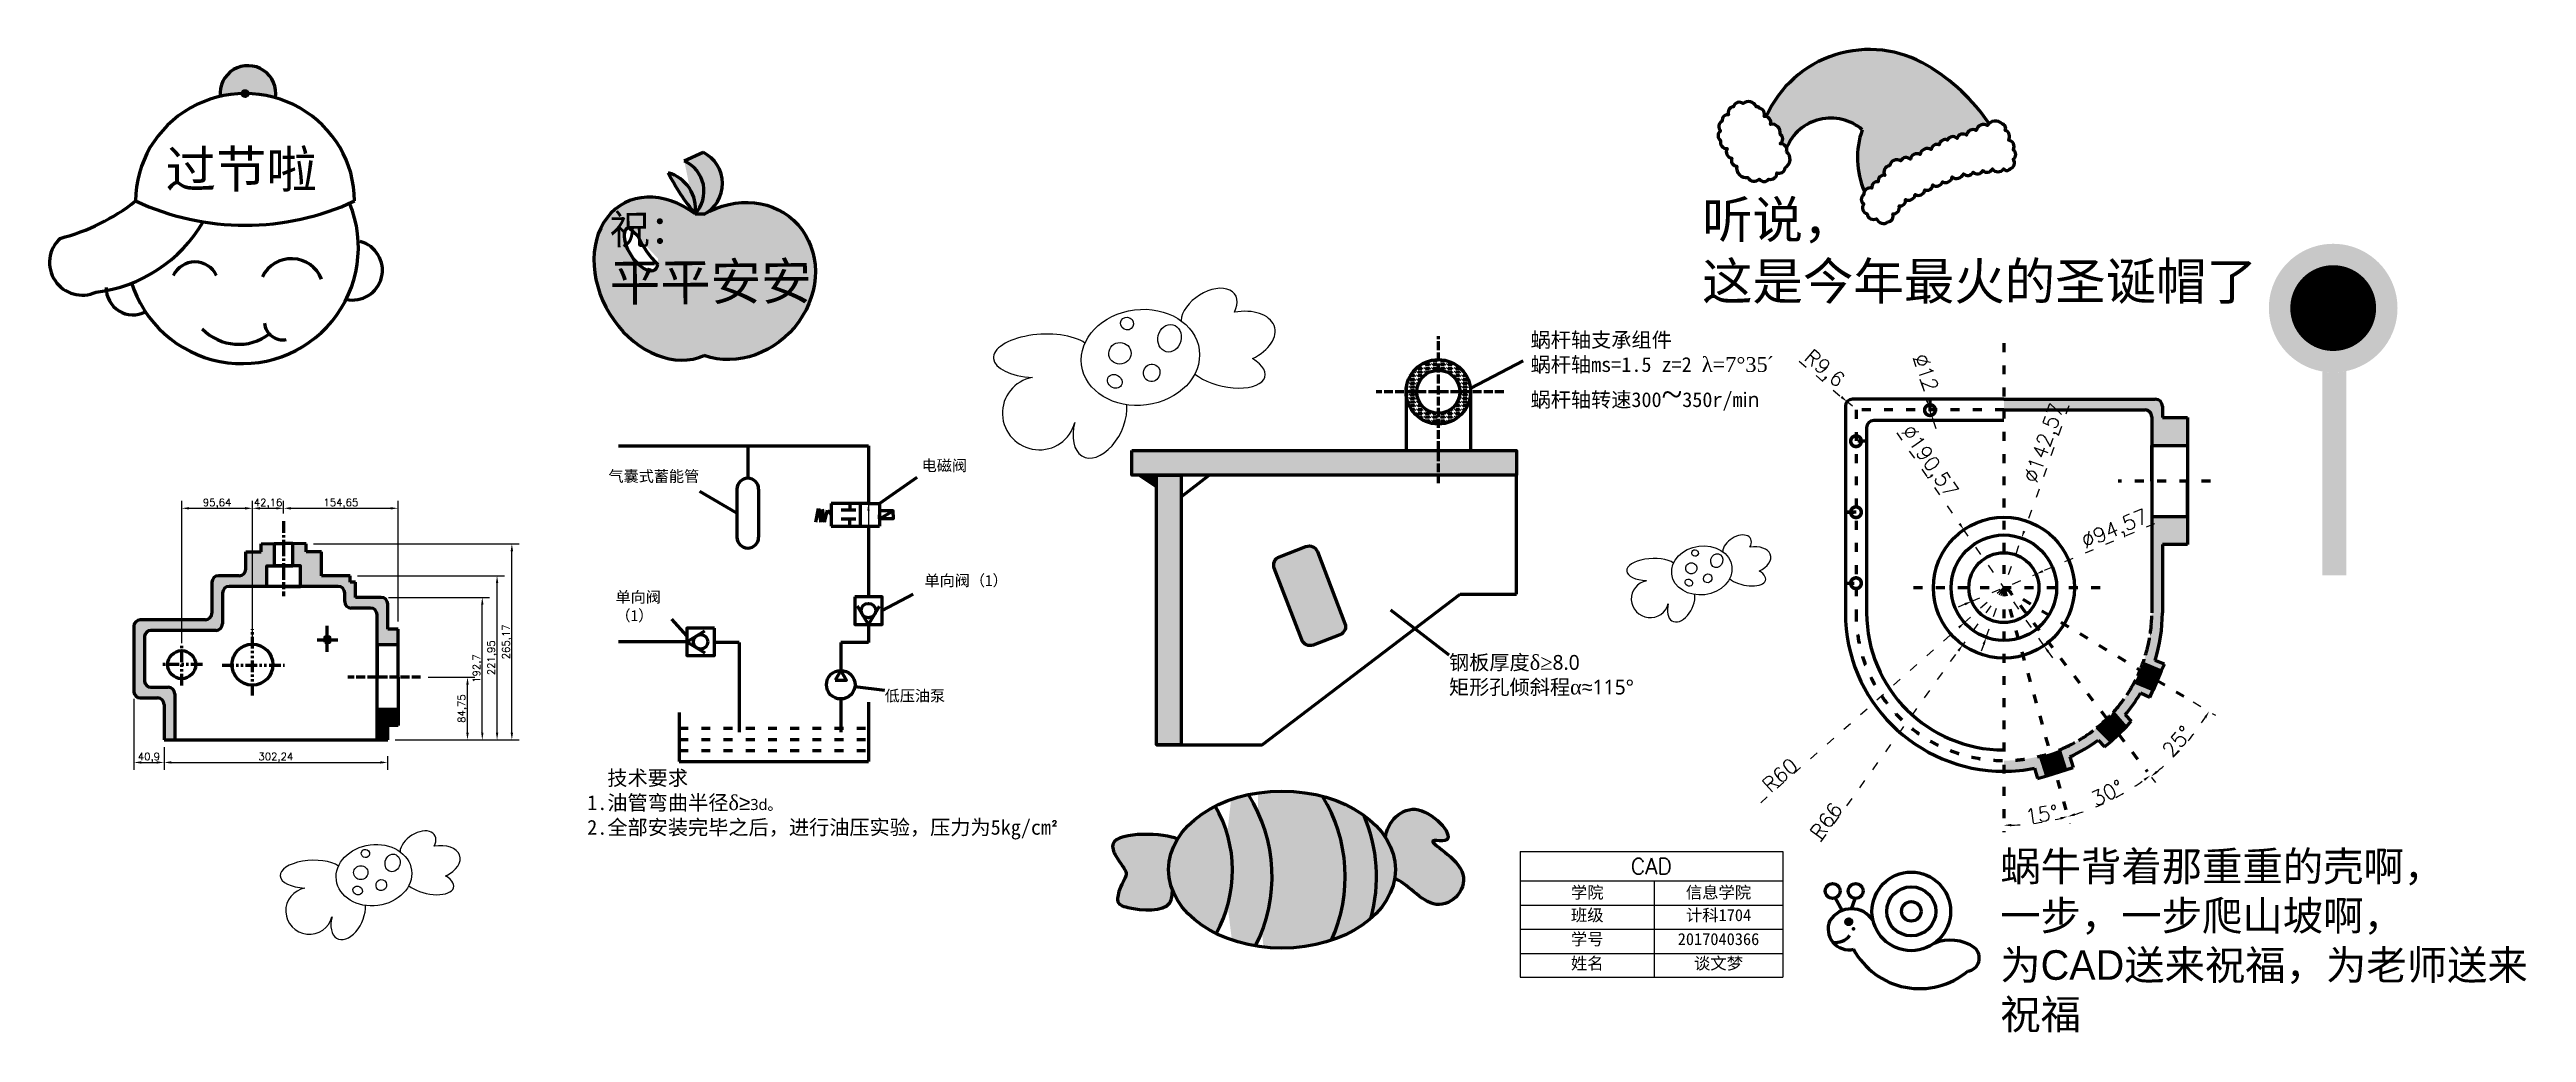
# Model space of a CAD drawing. Header units: millimetres. Extents: x 2206 to 10467, y 160 to 2416.
# Drawn here: x 2206 to 5555, y 160 to 1489 of the extents above; entities outside this region: 1.
import ezdxf

# ---------------------------------------------------------------- set-up
doc = ezdxf.new("R2010")
doc.units = ezdxf.units.MM
for name, pattern in [('ACAD_ISO02W100', [15, 12, -3]), ('ACAD_ISO03W100', [30, 12, -18]), ('PHANTOM2', [31.75, 15.875, -3.175, 3.175, -3.175, 3.175, -3.175])]:
    doc.linetypes.add(name, pattern=pattern)
doc.styles.get("Standard").update_dxf_attribs({"font": 'txt.shx', "bigfont": 'whtgtxt.shx'})
doc.dimstyles.new('ISO-25', dxfattribs={"dimtxt": 10, "dimasz": 10, "dimexe": 10, "dimexo": 10, "dimtad": 1, "dimtxsty": 'Standard', "dimcen": 2.5, "dimadec": 0, "dimazin": 0, "dimtfac": 1, "dimtmove": 0, "dimatfit": 3, "dimfxl": 1, "dimarcsym": 0})
pattern_1 = [(0, (733.8404, 189.2757), (0, 5.08), [5.08, -5.08]), (45, (738.9204, 189.2757), (4e-16, 5.0800022), [1.27, -4.644208, 1.27, -7.184208])]

msp = doc.modelspace()

# ---------------------------------------------------------------- texts
at = {"lineweight": 211, "attachment_point": 1}
for s, insert, char_height, width in [('{\\f叶根友魅童|b0|i0|c134|p65;过节啦}', (2362.801, 1351.798), 50, 196.50352), ('{\\f叶根友魅童|b0|i0|c134|p65;听说，\\P这是今年最火的圣诞帽了}', (4440.061, 1283.733), 50, 929.40326), ('{\\f叶根友魅童|b0|i0|c134|p65;蜗牛背着那重重的壳啊，\\P一步，一步爬山坡啊，\\P为CAD送来祝福，为老师送来祝福}', (4843.281, 404.192), 40, 755.43287)]:
    msp.add_mtext(s, dxfattribs=dict(at, insert=insert, char_height=char_height, width=width))
at = {"lineweight": 211, "insert": (2962.732, 1265.467), "char_height": 40, "width": 381.04106, "attachment_point": 1, "rotation": 0.371445}
msp.add_mtext('{\\f叶根友魅童|b0|i0|c134|p65;祝：\\P\\H1.25x;平平安安}', dxfattribs=at)
at = {"lineweight": 100, "attachment_point": 1}
for s, insert, char_height, width in [('{\\fKaiTi|b0|i0|c134|p49;蜗杆轴支承组件\\P蜗杆轴ms=1.5 z=2 \\fBatang|b0|i0|c129|p18;λ\\fBatang|b0|i0|c134|p18;=7%%D35\\fBroadway|b0|i0|c0|p82;´\\fMicrosoft YaHei UI|b0|i0|c134|p34;\\H0.75x;\\P\\fKaiTi|b0|i0|c134|p49;\\H1.333x;蜗杆轴转速300\\fBatang|b0|i0|c129|p18;\\H1.708x;~\\fKaiTi|b0|i0|c134|p49;\\H0.5853x;350r/m\\fMicrosoft YaHei UI|b0|i0|c134|p34;in}', (4208.196, 1106.13), 20, 436.13732), ('{\\fKaiTi|b0|i0|c134|p49;气囊式蓄能管}', (2961.495, 919.217), 15, 143.08235), ('{\\fKaiTi|b0|i0|c134|p49;电磁阀}', (3384.941, 933.702), 15, 112.14561), ('{\\fKaiTi|b0|i0|c134|p49;单向阀（1）}', (3388.809, 778.228), 15, 126.6472), ('{\\fKaiTi|b0|i0|c134|p49;单向阀（1）}', (2971.078, 755.864), 15, 96.77157), ('{\\fKaiTi|b0|i0|c134|p49;钢板厚度\\fBatang|b0|i0|c129|p18;δ≥\\fMicrosoft YaHei UI|b0|i0|c134|p34;8.0\\P\\fKaiTi|b0|i0|c134|p49;矩形孔倾斜程\\fBatang|b0|i0|c129|p18;α\\fBroadway|b0|i0|c0|p82;≈\\fMicrosoft YaHei UI|b0|i0|c134|p34;115%%D}', (4097.903, 670.013), 20, 314.36326), ('{\\fKaiTi|b0|i0|c134|p49;低压油泵}', (3334.911, 622.394), 15, 135.10617), ('{\\fKaiTi|b0|i0|c134|p49;  技术要求\\P1.油管弯曲半径\\fBatang|b0|i0|c129|p18;δ\\fBernard MT Condensed|b0|i0|c0|p18;≥\\fMicrosoft YaHei UI|b0|i0|c134|p34;\\H0.7501x;3d。\\P\\fKaiTi|b0|i0|c134|p49;\\H1.333x;2.全部安装完毕之后，进行油压实验，压力为5kg/cm\\fISOCPEUR|b0|i0|c134|p34;²}', (2932.78, 513.715), 20, 746.96885)]:
    msp.add_mtext(s, dxfattribs=dict(at, insert=insert, char_height=char_height, width=width))

# ---------------------------------------------------------------- blocks, each defined once
blk = doc.blocks.new('*D2')
at = {"color": 0, "lineweight": -2}
for p, q in [((2384.5, 685.9), (2384.5, 878.4)), ((2480.2, 685.9), (2480.2, 878.4)), ((2394.5, 868.4), (2470.2, 868.4))]:
    blk.add_line(p, q, dxfattribs=at)
at = {"color": 0, "lineweight": 100}
for points in [[(2394.5, 870), (2394.5, 866.7), (2384.5, 868.4)], [(2470.2, 870), (2470.2, 866.7), (2480.2, 868.4)]]:
    blk.add_solid(points, dxfattribs=at)
at = {"layer": 'Defpoints', "color": 0, "lineweight": 100}
for p in [(2480.2, 868.4), (2384.5, 675.9), (2480.2, 675.9)]:
    blk.add_point(p, dxfattribs=at)
at = {"color": 0, "lineweight": 100, "insert": (2432.4, 874.8), "char_height": 10, "attachment_point": 5}
blk.add_mtext('95,64', dxfattribs=at)
blk = doc.blocks.new('*D3')
at = {"color": 0, "lineweight": -2}
for p, q in [((2480.2, 685.9), (2480.2, 878.4)), ((2522.3, 861.2), (2522.3, 878.4)), ((2490.2, 868.4), (2512.3, 868.4))]:
    blk.add_line(p, q, dxfattribs=at)
at = {"color": 0, "lineweight": 100}
for points in [[(2490.2, 870), (2490.2, 866.7), (2480.2, 868.4)], [(2512.3, 870), (2512.3, 866.7), (2522.3, 868.4)]]:
    blk.add_solid(points, dxfattribs=at)
at = {"layer": 'Defpoints', "color": 0, "lineweight": 100}
for p in [(2522.3, 868.4), (2522.3, 851.2), (2480.2, 675.9)]:
    blk.add_point(p, dxfattribs=at)
at = {"color": 0, "lineweight": 100, "insert": (2501.3, 874.8), "char_height": 10, "attachment_point": 5}
blk.add_mtext('42,16', dxfattribs=at)
blk = doc.blocks.new('*D4')
at = {"color": 0, "lineweight": -2}
for p, q in [((2522.3, 861.2), (2522.3, 878.4)), ((2677, 715.1), (2677, 878.4)), ((2532.3, 868.4), (2667, 868.4))]:
    blk.add_line(p, q, dxfattribs=at)
at = {"color": 0, "lineweight": 100}
for points in [[(2532.3, 870), (2532.3, 866.7), (2522.3, 868.4)], [(2667, 870), (2667, 866.7), (2677, 868.4)]]:
    blk.add_solid(points, dxfattribs=at)
at = {"layer": 'Defpoints', "color": 0, "lineweight": 100}
for p in [(2522.3, 851.2), (2677, 868.4), (2677, 705.1)]:
    blk.add_point(p, dxfattribs=at)
at = {"color": 0, "lineweight": 100, "insert": (2599.7, 874.8), "char_height": 10, "attachment_point": 5}
blk.add_mtext('154,65', dxfattribs=at)
blk = doc.blocks.new('*D5')
at = {"color": 0, "lineweight": -2}
for p, q in [((2319.8, 610.8), (2319.8, 514.7)), ((2360.7, 545.2), (2360.7, 514.7)), ((2329.8, 524.7), (2350.7, 524.7))]:
    blk.add_line(p, q, dxfattribs=at)
at = {"color": 0, "lineweight": 100}
for points in [[(2329.8, 526.4), (2329.8, 523.1), (2319.8, 524.7)], [(2350.7, 526.4), (2350.7, 523.1), (2360.7, 524.7)]]:
    blk.add_solid(points, dxfattribs=at)
at = {"layer": 'Defpoints', "color": 0, "lineweight": 100}
for p in [(2319.8, 620.8), (2360.7, 555.2), (2360.7, 524.7)]:
    blk.add_point(p, dxfattribs=at)
at = {"color": 0, "lineweight": 100, "insert": (2340.2, 531.2), "char_height": 10, "attachment_point": 5}
blk.add_mtext('40,9', dxfattribs=at)
blk = doc.blocks.new('*D6')
at = {"color": 0, "lineweight": -2}
for p, q in [((2360.7, 545.2), (2360.7, 514.7)), ((2370.7, 524.7), (2652.9, 524.7)), ((2662.9, 533.3), (2662.9, 514.7))]:
    blk.add_line(p, q, dxfattribs=at)
at = {"color": 0, "lineweight": 100}
for points in [[(2370.7, 526.4), (2370.7, 523.1), (2360.7, 524.7)], [(2652.9, 526.4), (2652.9, 523.1), (2662.9, 524.7)]]:
    blk.add_solid(points, dxfattribs=at)
at = {"layer": 'Defpoints', "color": 0, "lineweight": 100}
for p in [(2360.7, 555.2), (2662.9, 543.3), (2662.9, 524.7)]:
    blk.add_point(p, dxfattribs=at)
at = {"color": 0, "lineweight": 100, "insert": (2511.8, 531.2), "char_height": 10, "attachment_point": 5}
blk.add_mtext('302,24', dxfattribs=at)
blk = doc.blocks.new('*D7')
at = {"color": 0, "lineweight": -2}
for p, q in [((2717.6, 640), (2780.9, 640)), ((2770.9, 565.2), (2770.9, 630)), ((2673, 555.2), (2780.9, 555.2))]:
    blk.add_line(p, q, dxfattribs=at)
at = {"color": 0, "lineweight": 100}
for points in [[(2769.3, 630), (2772.6, 630), (2770.9, 640)], [(2769.3, 565.2), (2772.6, 565.2), (2770.9, 555.2)]]:
    blk.add_solid(points, dxfattribs=at)
at = {"layer": 'Defpoints', "color": 0, "lineweight": 100}
for p in [(2707.6, 640), (2770.9, 640), (2663, 555.2)]:
    blk.add_point(p, dxfattribs=at)
at = {"color": 0, "lineweight": 100, "insert": (2764.5, 597.6), "char_height": 10, "attachment_point": 5, "rotation": 90}
blk.add_mtext('84,75', dxfattribs=at)
blk = doc.blocks.new('*D8')
at = {"color": 0, "lineweight": -2}
for p, q in [((2664.2, 747.9), (2800.9, 747.9)), ((2790.9, 565.2), (2790.9, 737.9)), ((2673, 555.2), (2800.9, 555.2))]:
    blk.add_line(p, q, dxfattribs=at)
at = {"color": 0, "lineweight": 100}
for points in [[(2789.3, 737.9), (2792.6, 737.9), (2790.9, 747.9)], [(2789.3, 565.2), (2792.6, 565.2), (2790.9, 555.2)]]:
    blk.add_solid(points, dxfattribs=at)
at = {"layer": 'Defpoints', "color": 0, "lineweight": 100}
for p in [(2654.2, 747.9), (2790.9, 747.9), (2663, 555.2)]:
    blk.add_point(p, dxfattribs=at)
at = {"color": 0, "lineweight": 100, "insert": (2784.5, 651.6), "char_height": 10, "attachment_point": 5, "rotation": 90}
blk.add_mtext('192,7', dxfattribs=at)
blk = doc.blocks.new('*D9')
at = {"color": 0, "lineweight": -2}
for p, q in [((2622.1, 777.2), (2820.9, 777.2)), ((2810.9, 565.2), (2810.9, 767.2)), ((2673, 555.2), (2820.9, 555.2))]:
    blk.add_line(p, q, dxfattribs=at)
at = {"color": 0, "lineweight": 100}
for points in [[(2809.3, 767.2), (2812.6, 767.2), (2810.9, 777.2)], [(2809.3, 565.2), (2812.6, 565.2), (2810.9, 555.2)]]:
    blk.add_solid(points, dxfattribs=at)
at = {"layer": 'Defpoints', "color": 0, "lineweight": 100}
for p in [(2612.1, 777.2), (2810.9, 777.2), (2663, 555.2)]:
    blk.add_point(p, dxfattribs=at)
at = {"color": 0, "lineweight": 100, "insert": (2804.5, 666.2), "char_height": 10, "attachment_point": 5, "rotation": 90}
blk.add_mtext('221,95', dxfattribs=at)
blk = doc.blocks.new('*D10')
at = {"color": 0, "lineweight": -2}
for p, q in [((2562.9, 820.4), (2840.9, 820.4)), ((2830.9, 565.2), (2830.9, 810.4)), ((2673, 555.2), (2840.9, 555.2))]:
    blk.add_line(p, q, dxfattribs=at)
at = {"color": 0, "lineweight": 100}
for points in [[(2829.3, 810.4), (2832.6, 810.4), (2830.9, 820.4)], [(2829.3, 565.2), (2832.6, 565.2), (2830.9, 555.2)]]:
    blk.add_solid(points, dxfattribs=at)
at = {"layer": 'Defpoints', "color": 0, "lineweight": 100}
for p in [(2552.9, 820.4), (2830.9, 820.4), (2663, 555.2)]:
    blk.add_point(p, dxfattribs=at)
at = {"color": 0, "lineweight": 100, "insert": (2824.5, 687.8), "char_height": 10, "attachment_point": 5, "rotation": 90}
blk.add_mtext('265,17', dxfattribs=at)
blk = doc.blocks.new('kuai')
at = {"lineweight": 100}
for q in [(3.7, -12.7), (33.5, -12.7)]:
    blk.add_line((18.6, -37.2), q, dxfattribs=at)
blk.add_lwpolyline([(0, 0), (0, -37.2), (37.2, -37.2), (37.2, 0)], close=True, dxfattribs=at)
blk.add_circle((18.6, -18.6), 9.78, dxfattribs=at)
blk = doc.blocks.new('*D12')
at = {"color": 0, "linetype": 'ACAD_ISO03W100', "lineweight": -2}
blk.add_arc((4848.1, 761), 321.2, 271.784, 283.8092, dxfattribs=at)
at = {"color": 0, "linetype": 'ACAD_ISO03W100', "lineweight": 211}
for points in [[(4858.1, 438.3), (4858.1, 441.7), (4848.1, 439.8)], [(4924.4, 450.7), (4925.2, 447.5), (4934.5, 451.7)]]:
    blk.add_solid(points, dxfattribs=at)
at = {"layer": 'Defpoints', "color": 0, "linetype": 'ACAD_ISO03W100', "lineweight": 211}
for p in [(4848.1, 1091.6), (4848.1, 761), (4877.2, 441.2), (4934.5, 451.7), (4848.1, 430.4)]:
    blk.add_point(p, dxfattribs=at)
at = {"color": 0, "linetype": 'ACAD_ISO03W100', "lineweight": 211, "insert": (4890.2, 453.3), "char_height": 20, "attachment_point": 5, "rotation": 7.7966}
blk.add_mtext(' 15°', dxfattribs=at)
blk = doc.blocks.new('*D13')
at = {"color": 0, "linetype": 'ACAD_ISO03W100', "lineweight": -2}
for p, q in [((5047.9, 504.5), (5052, 499.2)), ((4937.1, 442), (4937.2, 441.9))]:
    blk.add_line(p, q, dxfattribs=at)
blk.add_arc((4845.9, 768.8), 329.4, 287.3327, 305.6509, dxfattribs=at)
at = {"color": 0, "linetype": 'ACAD_ISO03W100', "lineweight": 211}
for points in [[(5036.9, 502.5), (5038.9, 499.8), (5046, 507.1)], [(4944.5, 452.8), (4943.6, 456), (4934.5, 451.5)]]:
    blk.add_solid(points, dxfattribs=at)
at = {"layer": 'Defpoints', "color": 0, "linetype": 'ACAD_ISO03W100', "lineweight": 211}
for p in [(4848.1, 761), (5003.4, 562.7), (5041.9, 512.5), (4934.5, 451.7), (4973.9, 465.3)]:
    blk.add_point(p, dxfattribs=at)
at = {"color": 0, "linetype": 'ACAD_ISO03W100', "lineweight": 211, "insert": (4988.1, 483.5), "char_height": 20, "attachment_point": 5, "rotation": 26.4918}
blk.add_mtext('30°', dxfattribs=at)
blk = doc.blocks.new('*D14')
at = {"color": 0, "linetype": 'ACAD_ISO03W100', "lineweight": -2}
for p, q in [((5104.2, 606.5), (5134, 588.6)), ((5047.9, 504.5), (5053.1, 497.8))]:
    blk.add_line(p, q, dxfattribs=at)
blk.add_arc((4857.7, 753.5), 311.8, 309.2278, 327.3485, dxfattribs=at)
at = {"color": 0, "linetype": 'ACAD_ISO03W100', "lineweight": 211}
for points in [[(5118.8, 586.1), (5121.6, 584.4), (5125.5, 593.8)], [(5055.9, 510.6), (5053.8, 513.3), (5047, 505.7)]]:
    blk.add_solid(points, dxfattribs=at)
at = {"layer": 'Defpoints', "color": 0, "linetype": 'ACAD_ISO03W100', "lineweight": 211}
for p in [(5055.2, 635.7), (5095.6, 611.6), (5003.4, 562.7), (5041.9, 512.5), (5076.8, 531.7)]:
    blk.add_point(p, dxfattribs=at)
at = {"color": 0, "linetype": 'ACAD_ISO03W100', "lineweight": 211, "insert": (5082.5, 553.1), "char_height": 20, "attachment_point": 5, "rotation": 48.2882}
blk.add_mtext('25°', dxfattribs=at)
blk = doc.blocks.new('*D15')
at = {"color": 0, "linetype": 'ACAD_ISO03W100', "lineweight": -2}
for p, q in [((4848.1, 761), (4794.7, 713.8)), ((4519.3, 470.1), (4787.2, 707.2))]:
    blk.add_line(p, q, dxfattribs=at)
at = {"color": 0, "linetype": 'ACAD_ISO03W100', "lineweight": 211}
blk.add_solid([(4786.1, 708.4), (4788.3, 705.9), (4794.7, 713.8)], dxfattribs=at)
at = {"layer": 'Defpoints', "color": 0, "linetype": 'ACAD_ISO03W100', "lineweight": 211}
for p in [(4848.1, 761), (4794.7, 713.8)]:
    blk.add_point(p, dxfattribs=at)
at = {"color": 0, "linetype": 'ACAD_ISO03W100', "lineweight": 211, "insert": (4538.9, 501.7), "char_height": 20, "attachment_point": 5, "rotation": 41.4941}
blk.add_mtext(' R60', dxfattribs=at)
blk = doc.blocks.new('*D16')
at = {"color": 0, "linetype": 'ACAD_ISO03W100', "lineweight": -2}
for p, q in [((4571.5, 1067.1), (4628.4, 1018.9)), ((4643.4, 1006.3), (4636.1, 1012.5))]:
    blk.add_line(p, q, dxfattribs=at)
at = {"color": 0, "linetype": 'ACAD_ISO03W100', "lineweight": 211}
blk.add_solid([(4629.5, 1020.2), (4627.3, 1017.7), (4636.1, 1012.5)], dxfattribs=at)
at = {"layer": 'Defpoints', "color": 0, "linetype": 'ACAD_ISO03W100', "lineweight": 211}
for p in [(4636.1, 1012.5), (4643.4, 1006.3)]:
    blk.add_point(p, dxfattribs=at)
at = {"color": 0, "linetype": 'ACAD_ISO03W100', "lineweight": 211, "insert": (4604.1, 1055.6), "char_height": 20, "attachment_point": 5, "rotation": 319.7443}
blk.add_mtext('R9,6', dxfattribs=at)
blk = doc.blocks.new('*D17')
at = {"color": 0, "linetype": 'ACAD_ISO03W100', "lineweight": -2}
for p, q in [((4725.4, 1071.5), (4743.2, 1016.4)), ((4750, 995.4), (4746.3, 1006.9)), ((4753.1, 985.9), (4756.1, 976.4))]:
    blk.add_line(p, q, dxfattribs=at)
at = {"color": 0, "linetype": 'ACAD_ISO03W100', "lineweight": 211}
for points in [[(4744.8, 1016.9), (4741.6, 1015.9), (4746.3, 1006.9)], [(4754.7, 986.4), (4751.5, 985.4), (4750, 995.4)]]:
    blk.add_solid(points, dxfattribs=at)
at = {"layer": 'Defpoints', "color": 0, "linetype": 'ACAD_ISO03W100', "lineweight": 211}
for p in [(4746.3, 1006.9), (4750, 995.4)]:
    blk.add_point(p, dxfattribs=at)
at = {"color": 0, "linetype": 'ACAD_ISO03W100', "lineweight": 211, "insert": (4742.9, 1051.9), "char_height": 20, "attachment_point": 5, "rotation": 287.9047}
blk.add_mtext('∅12', dxfattribs=at)
blk = doc.blocks.new('*D21')
at = {"color": 0, "linetype": 'ACAD_ISO03W100', "lineweight": -2}
for p, q in [((4848.1, 761), (4792.4, 683.7)), ((4600.7, 417.6), (4786.6, 675.6))]:
    blk.add_line(p, q, dxfattribs=at)
at = {"color": 0, "linetype": 'ACAD_ISO03W100', "lineweight": 211}
blk.add_solid([(4785.2, 676.6), (4787.9, 674.6), (4792.4, 683.7)], dxfattribs=at)
at = {"layer": 'Defpoints', "color": 0, "linetype": 'ACAD_ISO03W100', "lineweight": 211}
for p in [(4848.1, 761), (4792.4, 683.7)]:
    blk.add_point(p, dxfattribs=at)
at = {"color": 0, "linetype": 'ACAD_ISO03W100', "lineweight": 211, "insert": (4608.1, 445.9), "char_height": 20, "attachment_point": 5, "rotation": 54.2352}
blk.add_mtext('R66', dxfattribs=at)
blk = doc.blocks.new('tang')
blk.add_lwpolyline([(191, -219, 0.520567), (191, -219, 0.520567)], format="xyb")
for centre, major_axis, ratio in [((-135, -124), (-194, -25), 0.807775), ((-179, -12), (-19.2, 10.2), 0.955864), ((-203, -111), (-36.1, -6.8), 0.971209), ((-39, -61), (-10.8, -44.6), 0.836757), ((-219, -203), (-21.5, 13.5), 0.854698), ((-97, -175), (-8.4, -27.6), 0.943105)]:
    blk.add_ellipse(centre, major_axis=major_axis, ratio=ratio)
for centre, major_axis, ratio, start_param, end_param in [((92, 27), (-85.9, -56.3), 0.617133, 2.305471, 5.860483), ((176, -61), (-132, -36), 0.615213, 1.859218, 4.550076), ((-457, -119), (162, 8), 0.440326, 0.514638, 4.481085), ((-469, -309), (-112, 46), 0.987562, -1.001772, 3.285996), ((148, -159), (-128, 28), 0.463757, 7.021329, 10.358276), ((-268, -336), (55, 116), 0.603329, 1.871145, 5.472563)]:
    blk.add_ellipse(centre, major_axis=major_axis, ratio=ratio, start_param=start_param, end_param=end_param)
blk = doc.blocks.new('2')
at = {"lineweight": 211}
h = blk.add_hatch(color=256, dxfattribs=at)
h.set_gradient(color1=(0, 127, 255), color2=(204, 230, 255), one_color=1, tint=0.9, name='HEMISPHERICAL')
edge = h.paths.add_edge_path()
edge.add_ellipse((143.4, -44.4), major_axis=(-153.3, 0), ratio=0.692308, start_angle=305.976, end_angle=414.5565)
edge.add_arc((-98.6, -45.7), 175.1, 330.9048, 389.8644)
h = blk.add_hatch(color=256, dxfattribs=at)
h.set_gradient(color1=(255, 255, 0), centered=1, one_color=1, tint=1, name='CYLINDER')
edge = h.paths.add_edge_path()
edge.add_ellipse((143.4, -44.4), major_axis=(-153.3, 0), ratio=0.692308, start_angle=287.2633, end_angle=305.976)
edge.add_arc((-98.6, -45.7), 175.1, -29.0952, 29.8644, ccw=False)
edge.add_ellipse((143.4, -44.4), major_axis=(-153.3, 0), ratio=0.692308, start_angle=54.5565, end_angle=76.5386)
edge.add_arc((-77.8, -53.9), 207.8, 333.2162, 392.2732)
h = blk.add_hatch(color=256, dxfattribs=at)
h.set_gradient(color1=(255, 255, 0), color2=(255, 255, 204), one_color=1, tint=0.9, name='CYLINDER')
edge = h.paths.add_edge_path()
edge.add_ellipse((143.4, -44.4), major_axis=(-153.3, 0), ratio=0.692308, start_angle=287.2633, end_angle=305.976)
edge.add_arc((-98.6, -45.7), 175.1, -29.0952, 29.8644, ccw=False)
edge.add_ellipse((143.4, -44.4), major_axis=(-153.3, 0), ratio=0.692308, start_angle=54.5565, end_angle=76.5386)
edge.add_arc((-77.8, -53.9), 207.8, 333.2162, 392.2732)
h = blk.add_hatch(color=256, dxfattribs=at)
h.set_gradient(color1=(0, 127, 255), color2=(204, 230, 255), one_color=1, tint=0.9, name='HEMISPHERICAL')
edge = h.paths.add_edge_path()
edge.add_ellipse((143.4, -44.4), major_axis=(-153.3, 0), ratio=0.692308, start_angle=76.5386, end_angle=115.8707)
edge.add_arc((21.1, -53.9), 207.8, 335.5773, 391.5509)
edge.add_ellipse((143.4, -44.4), major_axis=(-153.3, 0), ratio=0.692308, start_angle=249.0675, end_angle=287.2633)
edge.add_arc((-77.8, -53.9), 207.8, -26.7838, 32.2732, ccw=False)
h = blk.add_hatch(color=256, dxfattribs=at)
h.set_gradient(color1=(255, 255, 0), centered=1, one_color=1, tint=1, name='CYLINDER')
edge = h.paths.add_edge_path()
edge.add_ellipse((143.4, -44.4), major_axis=(-153.3, 0), ratio=0.692308, start_angle=115.8707, end_angle=141.5488)
edge.add_arc((63.5, -53.9), 207.8, 344.2468, 383.5937)
edge.add_ellipse((143.4, -44.4), major_axis=(-153.3, 0), ratio=0.692308, start_angle=223.8837, end_angle=249.0675)
edge.add_arc((21.1, -53.9), 207.8, -24.4227, 31.5509, ccw=False)
h = blk.add_hatch(color=256, dxfattribs=at)
h.set_gradient(color1=(255, 255, 0), color2=(255, 255, 204), one_color=1, tint=0.9, name='CYLINDER')
edge = h.paths.add_edge_path()
edge.add_ellipse((143.4, -44.4), major_axis=(-153.3, 0), ratio=0.692308, start_angle=223.8837, end_angle=249.0675)
edge.add_arc((21.1, -53.9), 207.8, -24.4227, 31.5509, ccw=False)
edge.add_ellipse((143.4, -44.4), major_axis=(-153.3, 0), ratio=0.692308, start_angle=115.8707, end_angle=141.5488)
edge.add_arc((63.5, -53.9), 207.8, 344.2468, 383.5937)
h = blk.add_hatch(color=256, dxfattribs=at)
h.set_gradient(color1=(0, 127, 255), color2=(204, 230, 255), one_color=1, tint=0.9, name='HEMISPHERICAL')
edge = h.paths.add_edge_path()
edge.add_ellipse((143.4, -44.4), major_axis=(-153.3, 0), ratio=0.692308, start_angle=141.5488, end_angle=223.8837)
edge.add_arc((63.5, -53.9), 207.8, -15.7532, 23.5937, ccw=False)
for centre, radius, start, end in [((-98.6, -45.7), 175.1, 330.9048, 29.8644), ((-77.8, -53.9), 207.8, 333.2162, 32.2732), ((21.1, -53.9), 207.8, 335.5773, 31.5509), ((63.5, -53.9), 207.8, 344.2468, 23.5937)]:
    blk.add_arc(centre, radius, start, end, dxfattribs=at)
blk.add_ellipse((143.4, -44.4), major_axis=(-153.3, 0), ratio=0.692308, dxfattribs=at)
for points, knots in [([(283.4, -1.1), (285.3, 18.7), (323.3, 64.4), (386, -9.9), (326.4, -0.8), (418.4, -44), (352.3, -118.5), (310.5, -60.1), (295.7, -56.7)], [9.40125, 9.40125, 9.40125, 9.40125, 64.42299, 119.170286, 133.008426, 188.51559, 245.213372, 299.647699, 299.647699, 299.647699, 299.647699]), ([(2.1, -3.1), (-14.1, 5), (-95.4, 8.6), (-79.9, -32), (-62, -49.3), (-72.3, -59.4), (-82.7, -90.3), (-56.5, -99.4), (-6.1, -102.1), (-4.8, -78.3), (-4.8, -71.7)], [20.600241, 20.600241, 20.600241, 20.600241, 79.819458, 96.281466, 127.145248, 151.61189, 165.189846, 183.619195, 233.064658, 251.112034, 251.112034, 251.112034, 251.112034])]:
    blk.add_open_spline(points, degree=3, knots=knots, dxfattribs=at)
blk = doc.blocks.new('*T23')
at = {"color": 0, "lineweight": -2}
for p, q in [((0, 0), (181.3, 0)), ((0, 0), (0, -39.6)), ((181.3, 0), (354.9, 0)), ((354.9, 0), (354.9, -39.6)), ((0, -39.6), (181.3, -39.6)), ((0, -39.6), (0, -72.3)), ((181.3, -39.6), (354.9, -39.6)), ((181.3, -39.6), (181.3, -72.3)), ((354.9, -39.6), (354.9, -72.3)), ((0, -72.3), (181.3, -72.3)), ((0, -72.3), (0, -104.7)), ((181.3, -72.3), (354.9, -72.3)), ((181.3, -72.3), (181.3, -104.7)), ((354.9, -72.3), (354.9, -104.7)), ((0, -104.7), (181.3, -104.7)), ((0, -104.7), (0, -137.5)), ((181.3, -104.7), (354.9, -104.7)), ((181.3, -104.7), (181.3, -137.5)), ((354.9, -104.7), (354.9, -137.5)), ((0, -137.5), (181.3, -137.5)), ((0, -137.5), (0, -169.9)), ((181.3, -137.5), (354.9, -137.5)), ((181.3, -137.5), (181.3, -169.9)), ((354.9, -137.5), (354.9, -169.9)), ((0, -169.9), (181.3, -169.9)), ((181.3, -169.9), (354.9, -169.9))]:
    blk.add_line(p, q, dxfattribs=at)
at = {"color": 0, "lineweight": 211}
for s, insert, char_height, width, attachment_point in [('{\\Ftxt,whtgtxt|c134;CAD}', (177.4, -19.8), 21.6, 344.075, 5), ('{\\fKaiTi|b0|i0|c134|p49;学院}', (90.6, -56), 16.2, 170.48, 5), ('{\\fKaiTi|b0|i0|c134|p49;信息学院}', (268.1, -56), 16.2, 162.795, 5), ('{\\fKaiTi|b0|i0|c134|p49;班级}', (90.6, -77.7), 16.2, 170.48, 2), ('{\\fKaiTi|b0|i0|c134|p49;计科1704}', (268.1, -77.7), 16.2, 162.795, 2), ('{\\fKaiTi|b0|i0|c134|p49;学号}', (90.6, -110.1), 16.2, 170.48, 2), ('{\\fKaiTi|b0|i0|c134|p49;2017040366', (268.1, -110.1), 16.2, 162.795, 2), ('{\\fKaiTi|b0|i0|c134|p49;姓名}', (90.6, -142.9), 16.2, 170.48, 2), ('{\\fKaiTi|b0|i0|c134|p49;谈文梦}', (268.1, -142.9), 16.2, 162.795, 2)]:
    blk.add_mtext(s, dxfattribs=dict(at, insert=insert, char_height=char_height, width=width, attachment_point=attachment_point))
blk = doc.blocks.new('*D24')
at = {"color": 0, "linetype": 'ACAD_ISO03W100', "lineweight": -2}
for p, q in [((5051.7, 847.4), (4900.9, 783.4)), ((4804.6, 742.6), (4891.7, 779.5)), ((4795.4, 738.6), (4786.2, 734.7))]:
    blk.add_line(p, q, dxfattribs=at)
at = {"color": 0, "linetype": 'ACAD_ISO03W100', "lineweight": 211}
for points in [[(4900.2, 784.9), (4901.5, 781.9), (4891.7, 779.5)], [(4794.7, 740.2), (4796, 737.1), (4804.6, 742.6)]]:
    blk.add_solid(points, dxfattribs=at)
at = {"layer": 'Defpoints', "color": 0, "linetype": 'ACAD_ISO03W100', "lineweight": 211}
for p in [(4891.7, 779.5), (4804.6, 742.6)]:
    blk.add_point(p, dxfattribs=at)
at = {"color": 0, "linetype": 'ACAD_ISO03W100', "lineweight": 211, "insert": (4998.8, 838.3), "char_height": 20, "attachment_point": 5, "rotation": 22.9838}
blk.add_mtext('∅94,57', dxfattribs=at)
blk = doc.blocks.new('*D25')
at = {"color": 0, "linetype": 'ACAD_ISO03W100', "lineweight": -2}
for p, q in [((4936, 1007.1), (4875.4, 837.6)), ((4824.2, 693.9), (4872.1, 828.2)), ((4820.8, 684.5), (4817.4, 675))]:
    blk.add_line(p, q, dxfattribs=at)
at = {"color": 0, "linetype": 'ACAD_ISO03W100', "lineweight": 211}
for points in [[(4873.9, 838.1), (4877, 837), (4872.1, 828.2)], [(4819.2, 685), (4822.4, 683.9), (4824.2, 693.9)]]:
    blk.add_solid(points, dxfattribs=at)
at = {"layer": 'Defpoints', "color": 0, "linetype": 'ACAD_ISO03W100', "lineweight": 211}
for p in [(4872.1, 828.2), (4824.2, 693.9)]:
    blk.add_point(p, dxfattribs=at)
at = {"color": 0, "linetype": 'ACAD_ISO03W100', "lineweight": 211, "insert": (4904.6, 955.7), "char_height": 20, "attachment_point": 5, "rotation": 70.3579}
blk.add_mtext('∅142,57', dxfattribs=at)
blk = doc.blocks.new('*D26')
at = {"color": 0, "linetype": 'ACAD_ISO03W100', "lineweight": -2}
for p, q in [((4703.2, 970.5), (4788.2, 847.6)), ((4902.3, 682.7), (4793.9, 839.4)), ((4908, 674.4), (4913.7, 666.2))]:
    blk.add_line(p, q, dxfattribs=at)
at = {"color": 0, "linetype": 'ACAD_ISO03W100', "lineweight": 211}
for points in [[(4789.6, 848.6), (4786.8, 846.7), (4793.9, 839.4)], [(4909.4, 675.4), (4906.6, 673.5), (4902.3, 682.7)]]:
    blk.add_solid(points, dxfattribs=at)
at = {"layer": 'Defpoints', "color": 0, "linetype": 'ACAD_ISO03W100', "lineweight": 211}
for p in [(4793.9, 839.4), (4902.3, 682.7)]:
    blk.add_point(p, dxfattribs=at)
at = {"color": 0, "linetype": 'ACAD_ISO03W100', "lineweight": 211, "insert": (4745.9, 930.4), "char_height": 20, "attachment_point": 5, "rotation": 304.674}
blk.add_mtext('∅190,57', dxfattribs=at)

# ---------------------------------------------------------------- dimensions: what is measured, and where the dimension line sits
at = {"linetype": 'ACAD_ISO03W100', "lineweight": 211}
dim = msp.add_radius_dim(center=(4643.38, 1006.262), mpoint=(4636.053, 1012.465), dimstyle='ISO-25', override={"dimtxt": 20}, dxfattribs=at)
dim.commit()
dim.dimension.update_dxf_attribs({"geometry": '*D16', "text_midpoint": (4604.089, 1055.637)})
dim = msp.add_diameter_dim_2p(p1=(4749.994, 995.432), p2=(4746.304, 1006.85), dimstyle='ISO-25', override={"dimtxt": 20}, dxfattribs=at)
dim.commit()
dim.dimension.update_dxf_attribs({"geometry": '*D17', "text_midpoint": (4742.9, 1051.946)})
for base, line1, line2, text, picture, middle in [((4877.215, 441.156), ((4848.118, 761.018), (4934.454, 451.657)), ((4848.118, 1091.591), (4848.118, 430.445)), ' 15°', '*D12', (4890.247, 453.331)), ((4973.899, 465.293), ((5003.45, 562.736), (5041.872, 512.464)), ((4848.118, 761.018), (4934.454, 451.657)), '30°', '*D13', (4988.135, 483.52)), ((5076.818, 531.682), ((5003.45, 562.736), (5041.872, 512.464)), ((5055.194, 635.675), (5095.569, 611.593)), '25°', '*D14', (5082.5, 553.083))]:
    dim = msp.add_angular_dim_2l(base=base, line1=line1, line2=line2, text=text, dimstyle='ISO-25', override={"dimtxt": 20}, dxfattribs=at)
    dim.commit()
    dim.dimension.update_dxf_attribs({"geometry": picture, "text_midpoint": middle})
for p1, p2, picture, middle in [((4824.156, 693.88), (4872.08, 828.156), '*D25', (4916.139, 951.6)), ((4902.327, 682.654), (4793.909, 839.381), '*D26', (4735.791, 923.396)), ((4804.586, 742.554), (4891.65, 779.482), '*D24', (5003.58, 826.956))]:
    dim = msp.add_diameter_dim_2p(p1=p1, p2=p2, dimstyle='ISO-25', override={"dimtxt": 20}, dxfattribs=at)
    dim.commit()
    dim.dimension.update_dxf_attribs({"geometry": picture, "text_midpoint": middle, "dimtype": 163})
at = {"lineweight": 100}
for base, p1, p2, picture, middle in [((2480.176, 868.362), (2384.536, 675.942), (2480.176, 675.942), '*D2', (2432.356, 874.821)), ((2360.653, 524.728), (2319.756, 620.825), (2360.653, 555.217), '*D5', (2340.204, 531.186))]:
    dim = msp.add_linear_dim(base=base, p1=p1, p2=p2, dimstyle='ISO-25', dxfattribs=at)
    dim.commit()
    dim.dimension.update_dxf_attribs({"geometry": picture, "text_midpoint": middle})
for base, p1, p2, picture, middle in [((2522.338, 868.362), (2480.176, 675.942), (2522.338, 851.18), '*D3', (2501.257, 874.821)), ((2676.99, 868.362), (2522.338, 851.18), (2676.99, 705.129), '*D4', (2599.664, 874.821)), ((2662.896, 524.728), (2360.653, 555.217), (2662.896, 543.323), '*D6', (2511.774, 531.186))]:
    dim = msp.add_linear_dim(base=base, p1=p1, p2=p2, dimstyle='ISO-25', override={"dimtmove": 1}, dxfattribs=at)
    dim.commit()
    dim.dimension.update_dxf_attribs({"geometry": picture, "text_midpoint": middle})
for base, p2, picture, middle in [((2830.92, 820.391), (2552.895, 820.391), '*D10', (2824.461, 687.804)), ((2810.92, 777.17), (2612.147, 777.17), '*D9', (2804.461, 666.193)), ((2790.92, 747.914), (2654.222, 747.914), '*D8', (2784.461, 651.565)), ((2770.92, 639.965), (2707.574, 639.965), '*D7', (2764.461, 597.591))]:
    dim = msp.add_linear_dim(base=base, p1=(2663.022, 555.217), p2=p2, angle=90, dimstyle='ISO-25', dxfattribs=at)
    dim.commit()
    dim.dimension.update_dxf_attribs({"geometry": picture, "text_midpoint": middle})
at = {"linetype": 'ACAD_ISO03W100', "lineweight": 211}
for mpoint, text, picture, middle in [((4794.723, 713.788), ' R60', '*D15', (4545.938, 493.727)), ((4792.427, 683.7), 'R66', '*D21', (4616.699, 439.732))]:
    dim = msp.add_radius_dim(center=(4848.118, 761.018), mpoint=mpoint, text=text, dimstyle='ISO-25', override={"dimtxt": 20}, dxfattribs=at)
    dim.commit()
    dim.dimension.update_dxf_attribs({"geometry": picture, "text_midpoint": middle, "dimtype": 164})

# ---------------------------------------------------------------- hatches: boundary and pattern name
at = {"lineweight": 211}
h = msp.add_hatch(color=256, dxfattribs=at)
h.set_gradient(color1=(255, 0, 0), color2=(255, 138, 138), one_color=1, tint=0.77, name='HEMISPHERICAL')
h.paths.add_polyline_path([(4656.635, 1380.297, 0.18773163), (4659.588, 1296.856, -0.36297161), (4669.572, 1301.203, -0.52056705), (4678.263, 1309.884, -0.52056705), (4686.954, 1318.565, -0.52056705), (4693.473, 1331.587, -0.52056705), (4708.682, 1338.098, -0.52056705), (4721.719, 1340.269, -0.52056705), (4734.756, 1346.78, -0.52056705), (4749.966, 1353.291, -0.52056705), (4760.83, 1359.802, -0.52056705), (4771.694, 1366.313, -0.52056705), (4784.73, 1368.483, -0.52056705), (4797.767, 1372.824, -0.52056705), (4810.804, 1379.335, -0.52056705), (4826.014, 1385.846, -0.07216576), (4828.085, 1388.603, 0.11021886), (4744.486, 1467.146, 0.44911092), (4526.6, 1398.064, -0.42308086), (4532.624, 1387.443, -0.52056705), (4545.692, 1374.389, -0.52056705), (4545.692, 1361.335, -0.33381809), (4554.241, 1355.735, -0.51257792)])
h = msp.add_hatch(color=256, dxfattribs=at)
h.set_gradient(color1=(255, 0, 0), color2=(255, 194, 194), one_color=1, tint=0.88, name='HEMISPHERICAL')
edge = h.paths.add_edge_path()
edge.add_ellipse((2470.21, 1283.889), major_axis=(-147.927, 0), ratio=0.98157734, start_angle=253.806158, end_angle=268.491364, ccw=False)
edge.add_arc((2474.105, 1429.041), 37.794, 351.309312, 545.725443)
edge.add_ellipse((2470.21, 1283.889), major_axis=(-147.927, 0), ratio=0.98157734, start_angle=271.508636, end_angle=283.17297, ccw=False)
edge.add_arc((2470.21, 1429.091), 3.895, -0.740423, 180.740423, ccw=False)
h = msp.add_hatch(color=256, dxfattribs=at)
h.set_gradient(color1=(204, 102, 0), color2=(255, 163, 71), one_color=1, tint=0.64, name='CYLINDER')
edge = h.paths.add_edge_path()
edge.add_line((3089.339, 1349.783), (3064.043, 1337.986))
edge.add_arc((3045.865, 1296.989), 44.847, -42.959438, 66.087568, ccw=False)
edge.add_line((3078.685, 1266.427), (3091.741, 1266.512))
edge.add_ellipse((3135.785, 1175.769), major_axis=(76.355, 81.743), ratio=0.88950886, start_angle=429.616081, end_angle=431.091913, ccw=False)
edge.add_arc((3068.65, 1307.465), 47.104, 302.880356, 423.946785)
h = msp.add_hatch(color=256, dxfattribs=at)
h.set_gradient(color1=(36, 247, 8), centered=1, one_color=1, tint=1, name='INVHEMISPHERICAL')
h.paths.add_polyline_path([(3042.115, 1322.094, 0.05336502), (3078.685, 1266.427, 0.379201)])
h = msp.add_hatch(color=256, dxfattribs=at)
h.set_gradient(color1=(255, 0, 0), color2=(255, 184, 184), one_color=1, tint=0.86, name='SPHERICAL')
edge = h.paths.add_edge_path()
edge.add_ellipse((3135.785, 1175.769), major_axis=(76.355, 81.743), ratio=0.88950886, start_angle=201.340081, end_angle=429.616081)
edge.add_arc((3068.65, 1307.465), 47.104, 296.801619, 302.880356, ccw=False)
edge.add_ellipse((3135.785, 1175.769), major_axis=(76.355, 81.743), ratio=0.88950886, start_angle=431.091913, end_angle=432.203978, ccw=False)
edge.add_ellipse((3135.785, 1175.769), major_axis=(76.355, 81.743), ratio=0.88950886, start_angle=429.616081, end_angle=431.091913)
edge.add_line((3091.741, 1266.512), (3078.685, 1266.427))
edge.add_ellipse((3038.887, 1178.863), major_axis=(-58.984, 100.474), ratio=0.76723862, start_angle=-61.627568, end_angle=175.137861)
edge = h.paths.add_edge_path(flags=16)
edge.add_ellipse((3005.749, 1219.084), major_axis=(-18.552, 28.262), ratio=0.48120103, start_angle=-7.146318, end_angle=206.912293, ccw=False)
edge.add_line((2989.033, 1248.237), (3001.024, 1236.582))
edge.add_arc((3126.935, 1296.846), 139.59, 205.577092, 225.126417)
h = msp.add_hatch(color=256, dxfattribs=at)
h.set_gradient(color1=(255, 191, 127), color2=(255, 156, 56), one_color=1, tint=0.61, name='CYLINDER')
h.paths.add_polyline_path([(5211.203, 1167.64, 0.03661934), (5237.383, 1154.328, -0.15357286), (5256.193, 1183.609, -0.03671867), (5242.805, 1209.84, 0.15522705)])
h = msp.add_hatch(color=256, dxfattribs=at)
h.set_gradient(color1=(255, 255, 0), color2=(255, 255, 158), one_color=1, tint=0.81, name='CYLINDER')
h.paths.add_polyline_path([(5242.805, 1209.84, 0.03671867), (5256.193, 1183.609, -0.15484841), (5288.667, 1196.872, -0.03681629), (5293.361, 1226.025, 0.15635038)])
h = msp.add_hatch(color=256, dxfattribs=at)
h.set_gradient(color1=(63, 255, 0), color2=(182, 255, 158), one_color=1, tint=0.81, name='HEMISPHERICAL')
h.paths.add_polyline_path([(5344.435, 1209.422, 0.15827233), (5293.361, 1226.025, 0.03681629), (5288.667, 1196.872, -0.157505), (5323.362, 1188.678, -0.03686885)])
h = msp.add_hatch(color=256, dxfattribs=at)
h.set_gradient(color1=(127, 255, 159), color2=(158, 255, 182), one_color=1, tint=0.81, name='HEMISPHERICAL')
h.paths.add_polyline_path([(5344.435, 1209.422, 0.03686885), (5323.362, 1188.678, -0.16051753), (5346.97, 1161.105, -0.03685007), (5376.22, 1165.346, 0.16024619)])
h = msp.add_hatch(color=256, dxfattribs=at)
h.set_gradient(color1=(255, 191, 127), color2=(255, 156, 56), one_color=1, tint=0.61, name='CYLINDER')
h.paths.add_polyline_path([(5269.777, 1163.959, -0.0297695), (5256.193, 1183.609, 0.15357286), (5237.383, 1154.328, 0.02969319), (5259.863, 1146.431, -0.15023567)])
h = msp.add_hatch(color=256, dxfattribs=at)
h.set_gradient(color1=(255, 255, 0), color2=(255, 255, 158), one_color=1, tint=0.81, name='CYLINDER')
h.paths.add_polyline_path([(5256.193, 1183.609, 0.0297695), (5269.777, 1163.959, -0.15181784), (5288.035, 1172.925, -0.02985384), (5288.667, 1196.872, 0.15484841)])
h = msp.add_hatch(color=256, dxfattribs=at)
h.set_gradient(color1=(255, 255, 0), color2=(255, 255, 158), one_color=1, tint=0.81, name='CYLINDER')
h.paths.add_polyline_path([(5288.035, 1172.925, 0.15181784), (5269.777, 1163.959, 0.02246903), (5281.525, 1150.273, -0.14373849), (5289.453, 1154.877, -0.02255363)])
h = msp.add_hatch(color=256, dxfattribs=at)
h.set_gradient(color1=(63, 255, 0), color2=(182, 255, 158), one_color=1, tint=0.81, name='HEMISPHERICAL')
h.paths.add_polyline_path([(5323.362, 1188.678, 0.157505), (5288.667, 1196.872, 0.02985384), (5288.035, 1172.925, -0.15595513), (5308.656, 1169.719, -0.02990243)])
h = msp.add_hatch(color=256, dxfattribs=at)
h.set_gradient(color1=(63, 255, 0), color2=(182, 255, 158), one_color=1, tint=0.81, name='HEMISPHERICAL')
h.paths.add_polyline_path([(5308.656, 1169.719, 0.15595513), (5288.035, 1172.925, 0.02255363), (5289.453, 1154.877, -0.1518045), (5299.095, 1154.29, -0.02261171)])
h = msp.add_hatch(color=256, dxfattribs=at)
h.set_gradient(color1=(127, 255, 159), color2=(158, 255, 182), one_color=1, tint=0.81, name='HEMISPHERICAL')
h.paths.add_polyline_path([(5323.362, 1188.678, 0.02990243), (5308.656, 1169.719, -0.16106598), (5323.907, 1154.538, -0.02988483), (5346.97, 1161.105, 0.16051753)])
h = msp.add_hatch(color=256, dxfattribs=at)
h.set_gradient(color1=(255, 63, 0), color2=(255, 171, 143), one_color=1, tint=0.78, name='INVSPHERICAL')
h.paths.add_polyline_path([(5235.34, 1139.07, -0.06666038), (5237.383, 1154.328, -0.03661934), (5211.203, 1167.64, 0.08389132), (5206.375, 1139.07, 0.07050442), (5209.799, 1114.91, 0.03655384), (5238.767, 1119.432, -0.08658502)])
h = msp.add_hatch(color=256, dxfattribs=at)
h.set_gradient(color1=(255, 63, 0), color2=(255, 171, 143), one_color=1, tint=0.78, name='INVSPHERICAL')
h.paths.add_polyline_path([(5259.063, 1139.07, -0.05417712), (5259.863, 1146.431, -0.02969319), (5237.383, 1154.328, 0.06666038), (5235.34, 1139.07, 0.08658502), (5238.767, 1119.432, 0.02964947), (5261.584, 1126.172, -0.09678058)])
h = msp.add_hatch(color=256, dxfattribs=at)
h.set_gradient(color1=(255, 63, 0), color2=(255, 171, 143), one_color=1, tint=0.78, name='INVSPHERICAL')
h.paths.add_polyline_path([(5259.863, 1146.431, 0.05417712), (5259.063, 1139.07, 0.09678058), (5261.584, 1126.172, 0.02241397), (5278.216, 1133.034, -0.09527584), (5277.055, 1139.07, -0.04942839), (5277.372, 1142.265, -0.02242022)])
h = msp.add_hatch(color=256, dxfattribs=at)
h.set_gradient(color1=(255, 191, 127), color2=(255, 156, 56), one_color=1, tint=0.61, name='CYLINDER')
h.paths.add_polyline_path([(5277.372, 1142.265, -0.14134994), (5281.525, 1150.273, -0.02246903), (5269.777, 1163.959, 0.15023567), (5259.863, 1146.431, 0.02242022)])
h = msp.add_hatch(color=256, dxfattribs=at)
h.set_gradient(color1=(255, 63, 0), color2=(255, 171, 143), one_color=1, tint=0.78, name='INVSPHERICAL')
h.paths.add_polyline_path([(5277.372, 1142.265, 0.04942839), (5277.055, 1139.07, 0.09527584), (5278.216, 1133.034, 0.01910698), (5291.862, 1140.041, -0.01825963)])
h = msp.add_hatch(color=256, dxfattribs=at)
h.set_gradient(color1=(255, 191, 127), color2=(255, 156, 56), one_color=1, tint=0.61, name='CYLINDER')
h.paths.add_polyline_path([(5291.862, 1140.041, -0.01811663), (5281.525, 1150.273, 0.14134994), (5277.372, 1142.265, 0.01825963)])
h = msp.add_hatch(color=256, dxfattribs=at)
h.set_gradient(color1=(255, 127, 159), color2=(255, 189, 205), one_color=1, tint=0.87, name='INVSPHERICAL')
h.paths.add_polyline_path([(5291.862, 1140.041, -0.01910698), (5278.216, 1133.034, 0.15432528), (5284.433, 1125.442, 0.02040351)])
h = msp.add_hatch(color=256, dxfattribs=at)
h.set_gradient(color1=(255, 255, 0), color2=(255, 255, 158), one_color=1, tint=0.81, name='CYLINDER')
h.paths.add_polyline_path([(5289.453, 1154.877, 0.14373849), (5281.525, 1150.273, 0.01811663), (5291.862, 1140.041, -0.01872112)])
h = msp.add_hatch(color=256, dxfattribs=at)
h.set_gradient(color1=(255, 127, 255), color2=(255, 189, 255), one_color=1, tint=0.87, name='HEMISPHERICAL')
h.paths.add_polyline_path([(5291.862, 1140.041, -0.02040351), (5284.433, 1125.442, 0.16481877), (5294.55, 1122.841, 0.0216859)])
h = msp.add_hatch(color=256, dxfattribs=at)
h.set_gradient(color1=(63, 255, 0), color2=(182, 255, 158), one_color=1, tint=0.81, name='HEMISPHERICAL')
h.paths.add_polyline_path([(5299.095, 1154.29, 0.1518045), (5289.453, 1154.877, 0.01872112), (5291.862, 1140.041, -0.01990489)])
h = msp.add_hatch(color=256, dxfattribs=at)
h.set_gradient(color1=(127, 255, 159), color2=(158, 255, 182), one_color=1, tint=0.81, name='HEMISPHERICAL')
h.paths.add_polyline_path([(5299.095, 1154.29, 0.01990489), (5291.862, 1140.041, -0.02126664), (5307.083, 1147.773, 0.16253819)])
h = msp.add_hatch(color=256, dxfattribs=at)
h.set_gradient(color1=(127, 255, 255), color2=(158, 255, 255), one_color=1, tint=0.81, name='HEMISPHERICAL')
h.paths.add_polyline_path([(5307.083, 1147.773, 0.02126664), (5291.862, 1140.041, -0.02225267), (5309.496, 1137.19, 0.02895193), (5309.605, 1139.07, 0.14198906)])
h = msp.add_hatch(color=256, dxfattribs=at)
h.set_gradient(color1=(127, 191, 255), color2=(158, 207, 255), one_color=1, tint=0.81, name='CYLINDER')
h.paths.add_polyline_path([(5309.496, 1137.19, 0.02225267), (5291.862, 1140.041, -0.02241618), (5304.541, 1127.272, 0.17555181)])
h = msp.add_hatch(color=256, dxfattribs=at)
h.set_gradient(color1=(191, 127, 255), color2=(222, 189, 255), one_color=1, tint=0.87, name='HEMISPHERICAL')
h.paths.add_polyline_path([(5291.862, 1140.041, -0.0216859), (5294.55, 1122.841, 0.17290959), (5304.541, 1127.272, 0.02241618)])
h = msp.add_hatch(color=256, dxfattribs=at)
h.set_gradient(color1=(127, 255, 159), color2=(158, 255, 182), one_color=1, tint=0.81, name='HEMISPHERICAL')
h.paths.add_polyline_path([(5308.656, 1169.719, 0.02261171), (5299.095, 1154.29, -0.16253819), (5307.083, 1147.773, -0.02259002), (5323.907, 1154.538, 0.16106598)])
h = msp.add_hatch(color=256, dxfattribs=at)
h.set_gradient(color1=(127, 255, 255), color2=(158, 255, 255), one_color=1, tint=0.81, name='HEMISPHERICAL')
h.paths.add_polyline_path([(5323.907, 1154.538, 0.02259002), (5307.083, 1147.773, -0.14198906), (5309.605, 1139.07, -0.02895193), (5309.496, 1137.19, -0.0225091), (5327.004, 1132.724, 0.04660307), (5327.597, 1139.07, 0.11762084)])
h = msp.add_hatch(color=256, dxfattribs=at)
h.set_gradient(color1=(127, 255, 255), color2=(158, 255, 255), one_color=1, tint=0.81, name='HEMISPHERICAL')
h.paths.add_polyline_path([(5346.97, 1161.105, 0.02988483), (5323.907, 1154.538, -0.11762084), (5327.597, 1139.07, -0.04660307), (5327.004, 1132.724, -0.02981244), (5349.44, 1124.423, 0.0639258), (5351.32, 1139.07, 0.09775383)])
h = msp.add_hatch(color=256, dxfattribs=at)
h.set_gradient(color1=(127, 255, 255), color2=(158, 255, 255), one_color=1, tint=0.81, name='HEMISPHERICAL')
h.paths.add_polyline_path([(5376.22, 1165.346, 0.03685007), (5346.97, 1161.105, -0.09775383), (5351.32, 1139.07, -0.0639258), (5349.44, 1124.423, -0.03676956), (5375.495, 1110.608, 0.08355937), (5380.285, 1139.07, 0.07689554)])
h = msp.add_hatch(color=256, dxfattribs=at)
h.set_gradient(color1=(255, 127, 159), color2=(255, 189, 205), one_color=1, tint=0.87, name='INVSPHERICAL')
h.paths.add_polyline_path([(5238.767, 1119.432, -0.03655384), (5209.799, 1114.91, 0.1565568), (5239.465, 1070.809, 0.03653979), (5260.34, 1091.379, -0.15629261)])
h = msp.add_hatch(color=256, dxfattribs=at)
h.set_gradient(color1=(255, 127, 159), color2=(255, 189, 205), one_color=1, tint=0.87, name='INVSPHERICAL')
h.paths.add_polyline_path([(5261.584, 1126.172, -0.02964947), (5238.767, 1119.432, 0.15629261), (5260.34, 1091.379, 0.0296409), (5274.931, 1110.162, -0.15575849)])
h = msp.add_hatch(color=256, dxfattribs=at)
h.set_gradient(color1=(255, 127, 255), color2=(255, 189, 255), one_color=1, tint=0.87, name='HEMISPHERICAL')
h.paths.add_polyline_path([(5295.752, 1104.889, -0.16074873), (5274.931, 1110.162, -0.0296409), (5260.34, 1091.379, 0.15923195), (5294.864, 1081.101, 0.02966637)])
h = msp.add_hatch(color=256, dxfattribs=at)
h.set_gradient(color1=(255, 127, 159), color2=(255, 189, 205), one_color=1, tint=0.87, name='INVSPHERICAL')
h.paths.add_polyline_path([(5284.433, 1125.442, -0.15432528), (5278.216, 1133.034, -0.02241397), (5261.584, 1126.172, 0.15575849), (5274.931, 1110.162, 0.02241587)])
h = msp.add_hatch(color=256, dxfattribs=at)
h.set_gradient(color1=(255, 127, 255), color2=(255, 189, 255), one_color=1, tint=0.87, name='HEMISPHERICAL')
h.paths.add_polyline_path([(5294.55, 1122.841, -0.16481877), (5284.433, 1125.442, -0.02241587), (5274.931, 1110.162, 0.16074873), (5295.752, 1104.889, 0.02241364)])
h = msp.add_hatch(color=256, dxfattribs=at)
h.set_gradient(color1=(191, 127, 255), color2=(222, 189, 255), one_color=1, tint=0.87, name='HEMISPHERICAL')
h.paths.add_polyline_path([(5304.541, 1127.272, -0.17290959), (5294.55, 1122.841, -0.02241364), (5295.752, 1104.889, 0.16486962), (5316.036, 1113.406, 0.02243771)])
h = msp.add_hatch(color=256, dxfattribs=at)
h.set_gradient(color1=(191, 127, 255), color2=(222, 189, 255), one_color=1, tint=0.87, name='HEMISPHERICAL')
h.paths.add_polyline_path([(5316.036, 1113.406, -0.16486962), (5295.752, 1104.889, -0.02966637), (5294.864, 1081.101, 0.16186453), (5329.266, 1093.557, 0.02972744)])
h = msp.add_hatch(color=256, dxfattribs=at)
h.set_gradient(color1=(127, 191, 255), color2=(158, 207, 255), one_color=1, tint=0.81, name='CYLINDER')
h.paths.add_polyline_path([(5327.004, 1132.724, 0.0225091), (5309.496, 1137.19, -0.17555181), (5304.541, 1127.272, -0.02243771), (5316.036, 1113.406, 0.16656204)])
h = msp.add_hatch(color=256, dxfattribs=at)
h.set_gradient(color1=(127, 191, 255), color2=(158, 207, 255), one_color=1, tint=0.81, name='CYLINDER')
h.paths.add_polyline_path([(5349.44, 1124.423, 0.02981244), (5327.004, 1132.724, -0.16656204), (5316.036, 1113.406, -0.02972744), (5329.266, 1093.557, 0.1631984)])
h = msp.add_hatch(color=256, dxfattribs=at)
h.set_gradient(color1=(127, 191, 255), color2=(158, 207, 255), one_color=1, tint=0.81, name='CYLINDER')
h.paths.add_polyline_path([(5375.495, 1110.608, 0.03676956), (5349.44, 1124.423, -0.1631984), (5329.266, 1093.557, -0.03666568), (5342.194, 1067.143, 0.16153355)])
h = msp.add_hatch(color=256, dxfattribs=at)
h.set_gradient(color1=(255, 127, 255), color2=(255, 189, 255), one_color=1, tint=0.87, name='HEMISPHERICAL')
h.paths.add_polyline_path([(5294.864, 1081.101, -0.15923195), (5260.34, 1091.379, -0.03653979), (5239.465, 1070.809, 0.15848187), (5289.908, 1052.183, 0.03658025)])
h = msp.add_hatch(color=256, dxfattribs=at)
h.set_gradient(color1=(191, 127, 255), color2=(222, 189, 255), one_color=1, tint=0.87, name='HEMISPHERICAL')
h.paths.add_polyline_path([(5342.194, 1067.143, 0.03666568), (5329.266, 1093.557, -0.16186453), (5294.864, 1081.101, -0.03658025), (5289.908, 1052.183, 0.16037763)])
at = {"lineweight": 100}
h = msp.add_hatch(dxfattribs=at)
h.set_pattern_fill('FLEX', color=256, scale=0.8, style=0)
h.set_pattern_definition(pattern_1)
h.paths.add_polyline_path([(4040.239, 1030.965), (4040.239, 1025.887), (4054.431, 1025.887, -0.41421356), (4083.505, 1054.961), (4083.505, 1069.45, 0.3803944)])
h = msp.add_hatch(dxfattribs=at)
h.set_pattern_fill('FLEX', color=256, scale=0.8, style=0)
h.set_pattern_definition(pattern_1)
h.paths.add_polyline_path([(4083.505, 1069.45), (4083.505, 1054.961, -0.41421356), (4112.579, 1025.887), (4127.067, 1025.887, 0.41421356)])
at = {"lineweight": 211}
h = msp.add_hatch(color=256, dxfattribs=at)
h.set_gradient(color1=(255, 223, 127), color2=(255, 238, 189), one_color=1, tint=0.87, name='INVCYLINDER')
h.paths.add_polyline_path([(5310.956, 1053.921, -0.0938962), (5278.587, 1053.374), (5278.587, 777.819), (5310.956, 777.819)])
at = {"lineweight": 100}
h = msp.add_hatch(dxfattribs=at)
h.set_pattern_fill('FLEX', color=256, scale=0.8, style=0)
h.set_pattern_definition(pattern_1)
h.paths.add_polyline_path([(4054.431, 1025.887), (4040.239, 1025.887), (4040.239, 1020.809, 0.3803944), (4083.505, 982.324), (4083.505, 996.813, -0.41421356)])
h = msp.add_hatch(dxfattribs=at)
h.set_pattern_fill('FLEX', color=256, scale=0.8, style=0)
h.set_pattern_definition(pattern_1)
h.paths.add_polyline_path([(4083.505, 996.813), (4083.505, 982.324, 0.41421356), (4127.067, 1025.887), (4112.579, 1025.887, -0.41421356)])
at = {"linetype": 'ACAD_ISO03W100', "lineweight": 211}
h = msp.add_hatch(color=256, dxfattribs=at)
h.set_gradient(color1=(255, 127, 159), color2=(255, 224, 232), one_color=1, tint=0.94, name='CYLINDER')
h.paths.add_polyline_path([(5062.456, 1006.262, 0.41421356), (5052.856, 1015.862), (4848.118, 1015.862), (4848.118, 1001.462), (5038.456, 1001.462, -0.41421356), (5048.056, 991.862), (5048.056, 953.331), (5096.181, 953.331), (5096.181, 990.987), (5062.456, 990.987)])
at = {"lineweight": 100}
h = msp.add_hatch(color=256, dxfattribs=at)
h.set_gradient(color1=(127, 255, 255), one_color=1, tint=1, name='CYLINDER')
h.paths.add_polyline_path([(4083.505, 946.379), (3669.202, 946.379), (3669.202, 913.126), (4083.505, 913.126)])
h = msp.add_hatch(color=256, dxfattribs=at)
h.set_gradient(color1=(127, 255, 255), one_color=1, tint=1, name='CYLINDER')
h.paths.add_polyline_path([(4189.372, 946.379), (4083.505, 946.379), (4083.505, 913.126), (4189.372, 913.126)])
h = msp.add_hatch(color=256, dxfattribs=at)
h.set_gradient(color1=(255, 127, 159), one_color=1, tint=1, name='CYLINDER')
h.paths.add_polyline_path([(3702.493, 897.592), (3702.493, 913.126), (3678.854, 913.126)])
h = msp.add_hatch(color=256, dxfattribs=at)
h.set_gradient(color1=(127, 255, 255), one_color=1, tint=1, name='CYLINDER')
h.paths.add_polyline_path([(3735.784, 913.126), (3702.493, 913.126), (3702.493, 548.727), (3735.784, 548.727)])
at = {"linetype": 'ACAD_ISO03W100', "lineweight": 211}
h = msp.add_hatch(color=256, dxfattribs=at)
h.set_gradient(color1=(255, 127, 159), color2=(255, 224, 232), one_color=1, tint=0.94, name='CYLINDER')
h.paths.add_polyline_path([(5096.181, 857.167), (5048.056, 857.167), (5048.056, 727.123, -0.08720958), (5036.074, 658.949), (5060.634, 648.652), (5065.154, 657.729), (5052.552, 662.722, 0.07644424), (5062.456, 727.123), (5062.456, 819.511), (5066.689, 819.511), (5096.181, 819.511)])
at = {"lineweight": 100}
h = msp.add_hatch(color=256, dxfattribs=at)
h.set_gradient(color1=(0, 255, 255), one_color=1, tint=1, name='CYLINDER')
h.paths.add_polyline_path([(2366.253, 626.425), (2342.956, 626.425, -0.41421356), (2334.156, 635.225), (2334.156, 694.353, -0.41421356), (2342.956, 703.153), (2430.915, 703.153, 0.41421356), (2439.715, 711.953), (2439.715, 753.97, -0.41421356), (2448.515, 762.77), (2499.43, 762.77), (2499.43, 790.487), (2509.79, 790.487), (2509.79, 820.589), (2491.782, 820.391), (2491.782, 809.339), (2471.231, 809.339), (2471.231, 785.97, -0.41421356), (2462.431, 777.17), (2434.115, 777.17, 0.41421356), (2425.315, 768.37), (2425.315, 726.353, -0.41421356), (2416.515, 717.553), (2328.556, 717.553, 0.41421356), (2319.756, 708.753), (2319.756, 620.825, 0.41421356), (2328.556, 612.025), (2351.853, 612.025, -0.41421356), (2360.653, 603.225), (2360.653, 555.217), (2375.053, 555.217), (2375.053, 617.625, 0.41421356)])
h = msp.add_hatch(color=256, dxfattribs=at)
h.set_gradient(color1=(0, 255, 255), one_color=1, tint=1, name='CYLINDER')
h.paths.add_polyline_path([(2573.446, 809.339), (2552.895, 809.339), (2552.895, 820.391), (2534.886, 820.589), (2534.886, 790.487), (2545.246, 790.487), (2545.246, 762.77), (2596.162, 762.77, -0.41421356), (2604.962, 753.97), (2604.962, 742.314, 0.41421356), (2613.762, 733.514), (2639.822, 733.514, -0.41421356), (2648.622, 724.714), (2648.622, 683.748), (2676.99, 683.748), (2676.99, 705.129), (2663.022, 705.129), (2663.022, 739.114, 0.41421356), (2654.222, 747.914), (2619.362, 747.914), (2619.362, 768.37), (2612.147, 768.37), (2612.147, 777.17), (2573.446, 777.17)])
h = msp.add_hatch(color=256, dxfattribs=at)
h.set_gradient(color1=(255, 127, 159), one_color=1, tint=1, name='CYLINDER')
h.paths.add_polyline_path([(3920.01, 809.777, 0.41421356), (3904.505, 816.675), (3868.607, 802.884, 0.41421356), (3861.709, 787.379), (3898.966, 690.4, 0.41421356), (3914.471, 683.502), (3950.369, 697.293, 0.41421356), (3957.268, 712.798)])
at = {"lineweight": 211}
h = msp.add_hatch(color=256, dxfattribs=at)
h.set_gradient(color1=(127, 255, 255), one_color=1, tint=1, name='CYLINDER')
h.paths.add_polyline_path([(5024.633, 633.22), (5049.753, 622.699), (5060.634, 648.652), (5036.074, 658.949, -0.03525208)])
at = {"linetype": 'ACAD_ISO03W100', "lineweight": 211}
h = msp.add_hatch(color=256, dxfattribs=at)
h.set_gradient(color1=(127, 255, 255), color2=(204, 255, 255), one_color=1, tint=0.9, name='SPHERICAL')
h.paths.add_polyline_path([(5032.369, 649.491, -0.02253894), (5024.633, 633.22), (5049.753, 622.699), (5055.194, 635.675)])
h = msp.add_hatch(color=256, dxfattribs=at)
h.set_gradient(color1=(127, 255, 255), color2=(204, 255, 255), one_color=1, tint=0.9, name='SPHERICAL')
h.paths.add_polyline_path([(5036.074, 658.949, -0.01270305), (5032.369, 649.491), (5055.194, 635.675), (5060.634, 648.652)])
h = msp.add_hatch(color=256, dxfattribs=at)
h.set_gradient(color1=(255, 127, 159), color2=(255, 224, 232), one_color=1, tint=0.94, name='CYLINDER')
h.paths.add_polyline_path([(5032.734, 618.23), (5045.43, 612.484), (5049.753, 622.699), (5024.633, 633.22, -0.06244573), (4995.986, 592.549), (5013.602, 572.479), (5020.096, 580.434), (5011.95, 588.921, 0.04198186)])
at = {"lineweight": 100}
h = msp.add_hatch(color=256, dxfattribs=at)
h.set_gradient(color1=(0, 255, 255), one_color=1, tint=1, name='CYLINDER')
h.paths.add_polyline_path([(2676.99, 596.183), (2648.622, 596.183), (2648.622, 555.217), (2663.022, 555.217), (2663.022, 574.801), (2676.99, 574.801)])
at = {"linetype": 'ACAD_ISO03W100', "lineweight": 211}
h = msp.add_hatch(color=256, dxfattribs=at)
h.set_gradient(color1=(255, 127, 159), color2=(255, 224, 232), one_color=1, tint=0.94, name='CYLINDER')
h.paths.add_polyline_path([(4974.354, 572.076, -0.07490125), (4923.073, 541.767), (4931.463, 514.575), (4941.605, 517.704), (4937.375, 532.254, 0.05187948), (4975.578, 554.801), (4984.005, 546.021), (4993.298, 552.992)])
at = {"lineweight": 211}
h = msp.add_hatch(color=256, dxfattribs=at)
h.set_gradient(color1=(127, 255, 255), one_color=1, tint=1, name='CYLINDER')
h.paths.add_polyline_path([(4995.986, 592.549, -0.03729349), (4974.354, 572.076), (4993.298, 552.992), (5013.602, 572.479)])
at = {"linetype": 'ACAD_ISO03W100', "lineweight": 211}
h = msp.add_hatch(color=256, dxfattribs=at)
h.set_gradient(color1=(127, 255, 255), color2=(204, 255, 255), one_color=1, tint=0.9, name='SPHERICAL')
h.paths.add_polyline_path([(4987.424, 583.704, -0.02188481), (4974.354, 572.076), (4993.298, 552.992), (5003.45, 562.736)])
h = msp.add_hatch(color=256, dxfattribs=at)
h.set_gradient(color1=(127, 255, 255), color2=(204, 255, 255), one_color=1, tint=0.9, name='SPHERICAL')
h.paths.add_polyline_path([(5003.45, 562.736), (5013.602, 572.479), (4995.986, 592.549, -0.01539611), (4987.424, 583.704)])
at = {"lineweight": 211}
h = msp.add_hatch(color=256, dxfattribs=at)
h.set_gradient(color1=(127, 255, 255), one_color=1, tint=1, name='CYLINDER')
h.paths.add_polyline_path([(4897.705, 533.432), (4905.952, 506.703), (4931.463, 514.575), (4923.073, 541.767, -0.0334253)])
at = {"linetype": 'ACAD_ISO03W100', "lineweight": 211}
h = msp.add_hatch(color=256, dxfattribs=at)
h.set_gradient(color1=(127, 255, 255), color2=(204, 255, 255), one_color=1, tint=0.9, name='SPHERICAL')
h.paths.add_polyline_path([(4910.582, 537.193, -0.01677924), (4897.705, 533.432), (4905.952, 506.703), (4918.05, 510.436)])
h = msp.add_hatch(color=256, dxfattribs=at)
h.set_gradient(color1=(127, 255, 255), color2=(204, 255, 255), one_color=1, tint=0.9, name='SPHERICAL')
h.paths.add_polyline_path([(4918.05, 510.436), (4931.463, 514.575), (4923.073, 541.767, -0.01663672), (4910.582, 537.193)])
h = msp.add_hatch(color=256, dxfattribs=at)
h.set_gradient(color1=(255, 127, 159), color2=(255, 224, 232), one_color=1, tint=0.94, name='CYLINDER')
h.paths.add_polyline_path([(4897.705, 533.432, -0.06273876), (4848.118, 527.185), (4848.118, 512.785, 0.04886262), (4889.712, 516.86), (4893.564, 502.881), (4905.952, 506.703)])
at = {"lineweight": 211}
h = msp.add_hatch(color=256, dxfattribs=at)
h.set_gradient(color1=(127, 223, 255), color2=(204, 242, 255), one_color=1, tint=0.9, name='HEMISPHERICAL')
edge = h.paths.add_edge_path()
edge.add_spline(control_points=[(4024.39, 367.528), (4039.219, 364.105), (4081.075, 305.688), (4147.173, 380.194), (4055.094, 423.387), (4114.693, 414.333), (4052.013, 488.587), (4013.989, 442.935), (4012.112, 423.153)], knot_values=[9.4012499, 9.4012499, 9.4012499, 9.4012499, 63.83557643, 120.53335881, 176.04052283, 189.87866331, 244.62595846, 299.64769901, 299.64769901, 299.64769901, 299.64769901], degree=3, periodic=0)
edge.add_ellipse((3872.112, 379.881), major_axis=(153.319, 0), ratio=0.69230773, start_angle=353.317093, end_angle=384.058748, ccw=False)
h = msp.add_hatch(color=256, dxfattribs=at)
h.set_gradient(color1=(0, 191, 255), color2=(204, 242, 255), one_color=1, tint=0.9, name='HEMISPHERICAL')
edge = h.paths.add_edge_path()
edge.add_ellipse((3872.112, 379.881), major_axis=(153.319, 0), ratio=0.69230773, start_angle=353.317093, end_angle=384.058748, ccw=False)
edge.add_spline(control_points=[(4024.39, 367.528), (4039.219, 364.105), (4081.075, 305.688), (4147.173, 380.194), (4055.094, 423.387), (4114.693, 414.333), (4052.013, 488.587), (4013.989, 442.935), (4012.112, 423.153)], knot_values=[9.4012499, 9.4012499, 9.4012499, 9.4012499, 63.83557643, 120.53335881, 176.04052283, 189.87866331, 244.62595846, 299.64769901, 299.64769901, 299.64769901, 299.64769901], degree=3, periodic=0)
h = msp.add_hatch(color=256, dxfattribs=at)
h.set_gradient(color1=(127, 223, 255), color2=(204, 242, 255), one_color=1, tint=0.9, name='HEMISPHERICAL')
edge = h.paths.add_edge_path()
edge.add_spline(control_points=[(3730.857, 421.152), (3714.646, 429.205), (3633.323, 432.828), (3648.854, 392.279), (3666.765, 374.973), (3656.386, 364.81), (3646.008, 333.966), (3672.266, 324.833), (3722.662, 322.104), (3723.944, 345.964), (3723.955, 352.569)], knot_values=[20.60024129, 20.60024129, 20.60024129, 20.60024129, 79.81945766, 96.28146613, 127.14524817, 151.61188972, 165.18984559, 183.61919455, 233.06465813, 251.11203359, 251.11203359, 251.11203359, 251.11203359], degree=3, periodic=0)
edge.add_ellipse((3872.112, 379.881), major_axis=(153.319, 0), ratio=0.69230773, start_angle=517.118737, end_angle=554.910311, ccw=False)
h = msp.add_hatch(color=256, dxfattribs=at)
h.set_gradient(color1=(0, 191, 255), color2=(204, 242, 255), one_color=1, tint=0.9, name='HEMISPHERICAL')
edge = h.paths.add_edge_path()
edge.add_ellipse((3872.112, 379.881), major_axis=(153.319, 0), ratio=0.69230773, start_angle=517.118737, end_angle=554.910311, ccw=False)
edge.add_spline(control_points=[(3730.857, 421.152), (3714.646, 429.205), (3633.323, 432.828), (3648.854, 392.279), (3666.765, 374.973), (3656.386, 364.81), (3646.008, 333.966), (3672.266, 324.833), (3722.662, 322.104), (3723.944, 345.964), (3723.955, 352.569)], knot_values=[20.60024129, 20.60024129, 20.60024129, 20.60024129, 79.81945766, 96.28146613, 127.14524817, 151.61188972, 165.18984559, 183.61919455, 233.06465813, 251.11203359, 251.11203359, 251.11203359, 251.11203359], degree=3, periodic=0)
h = msp.add_hatch(color=256, dxfattribs=at)
h.set_gradient(color1=(51, 51, 51), color2=(33, 33, 33), one_color=1, tint=0.13, name='CYLINDER')
h.paths.add_polyline_path([(4642.172, 309.299, 1), (4634.383, 309.299, 1)])

# ---------------------------------------------------------------- linework, layer by layer
for p, q in [((3064.043, 1337.986), (3089.339, 1349.783)), ((2989.033, 1248.237), (3001.024, 1236.582)), ((3078.685, 1266.427), (3091.741, 1266.512)), ((4633.78, 1006.262), (4633.78, 727.123)), ((4848.118, 1015.862), (4643.38, 1015.862)), ((4848.118, 1015.862), (5052.856, 1015.862)), ((5062.456, 1006.262), (5062.456, 990.987)), ((4662.58, 977.462), (4662.58, 727.123)), ((4848.118, 987.062), (4672.18, 987.062)), ((4848.118, 1001.462), (5038.456, 1001.462)), ((5048.056, 991.862), (5048.056, 727.123)), ((5062.456, 990.987), (5096.181, 990.987)), ((5096.181, 990.987), (5096.181, 819.511)), ((5066.689, 819.511), (5062.456, 819.511)), ((5062.456, 819.511), (5062.456, 727.123)), ((5096.181, 819.511), (5066.689, 819.511)), ((5036.013, 658.974), (5060.634, 648.652)), ((5060.634, 648.652), (5049.753, 622.699)), ((5065.154, 657.729), (5052.552, 662.722)), ((5060.634, 648.652), (5065.154, 657.729)), ((5049.753, 622.699), (5024.633, 633.22)), ((5045.43, 612.484), (5032.734, 618.23)), ((5045.43, 612.484), (5049.753, 622.699)), ((4993.298, 552.992), (4974.354, 572.076)), ((5013.602, 572.479), (4993.298, 552.992)), ((5013.602, 572.479), (4995.986, 592.549)), ((5011.95, 588.921), (5020.096, 580.434)), ((5013.602, 572.479), (5020.096, 580.434)), ((4923.073, 541.767), (4931.463, 514.575)), ((4975.578, 554.801), (4984.005, 546.021)), ((4984.005, 546.021), (4993.298, 552.992)), ((4889.712, 516.86), (4893.532, 502.995)), ((4893.564, 502.881), (4905.952, 506.703)), ((4905.952, 506.703), (4897.655, 533.594)), ((4905.952, 506.703), (4941.605, 517.704)), ((4931.463, 514.575), (4905.952, 506.703)), ((4937.375, 532.254), (4941.605, 517.704)), ((4629.495, 324.453), (4619.807, 341.449)), ((4642.032, 326.797), (4647.244, 340.936))]:
    msp.add_line(p, q, dxfattribs=at)
at = {"linetype": 'ACAD_ISO02W100', "lineweight": 100}
for p, q in [((4083.505, 902.151), (4083.505, 1101.311)), ((4172.074, 1025.887), (3999.507, 1025.887)), ((2707.574, 639.965), (2609.281, 639.965)), ((3057.233, 525.893), (3313.027, 525.893))]:
    msp.add_line(p, q, dxfattribs=at)
at = {"linetype": 'ACAD_ISO03W100', "lineweight": 211}
for p, q in [((4848.118, 1091.591), (4848.118, 430.445)), ((4748.149, 1015.862), (4748.149, 987.062)), ((4848.118, 1001.462), (4648.18, 1001.462)), ((4648.18, 1001.462), (4648.18, 727.123)), ((4662.58, 959.08), (4633.78, 959.08)), ((5127.334, 905.249), (5002.652, 905.249)), ((4648.18, 863.08), (4633.78, 863.08)), ((4633.78, 863.08), (4662.58, 863.08)), ((4633.78, 767.08), (4662.58, 767.08)), ((4662.58, 767.08), (4662.58, 767.08)), ((4978.072, 761.018), (4725.738, 761.018)), ((4848.118, 761.018), (4934.454, 451.657)), ((4848.118, 761.018), (5055.194, 635.675)), ((4851.905, 761.018), (5003.45, 562.736)), ((5055.194, 635.675), (5095.569, 611.593)), ((5003.45, 562.736), (5041.872, 512.464))]:
    msp.add_line(p, q, dxfattribs=at)
at = {"lineweight": 100}
for p, q in [((4127.359, 1030.965), (4197.963, 1067.578)), ((4040.239, 946.379), (4040.239, 1030.965)), ((4127.359, 946.379), (4127.359, 1030.965)), ((2975.207, 952.67), (3313.027, 952.67)), ((3149.897, 952.67), (3149.897, 907.968)), ((3313.027, 952.67), (3313.027, 875.063)), ((3327.735, 875.063), (3379.049, 910.27)), ((3702.493, 897.592), (3678.854, 913.126)), ((3735.784, 884.029), (3773.544, 913.126)), ((4189.372, 752.402), (4189.372, 913.126)), ((3135.245, 861.8), (3085.246, 890.867)), ((3135.245, 894.323), (3135.245, 829.278)), ((3135.245, 894.323), (3135.245, 829.278)), ((3164.548, 894.323), (3164.548, 829.278)), ((3313.027, 875.063), (3262.654, 875.063)), ((3262.654, 875.063), (3262.654, 844.362)), ((3287.84, 875.063), (3287.84, 865.682)), ((3301.704, 875.063), (3301.704, 844.362)), ((3313.027, 875.063), (3327.735, 875.063)), ((3327.735, 875.063), (3327.735, 844.362)), ((3241.857, 849.834), (3245.695, 868.044)), ((3245.695, 868.044), (3248.801, 849.834)), ((3248.801, 849.834), (3250.47, 867.173)), ((3250.47, 867.173), (3253.81, 849.493)), ((3253.81, 849.493), (3257.483, 865.838)), ((3257.483, 865.838), (3262.654, 859.713)), ((3262.654, 844.362), (3327.735, 844.362)), ((3295.761, 865.682), (3276.314, 865.682)), ((3295.761, 853.743), (3276.314, 853.743)), ((3287.84, 844.362), (3287.84, 853.743)), ((3313.027, 844.362), (3313.027, 748.669)), ((3327.735, 854.326), (3346.225, 865.099)), ((2471.231, 785.97), (2471.231, 809.339)), ((2471.231, 809.339), (2491.782, 809.339)), ((2491.782, 820.391), (2509.79, 820.589)), ((2491.782, 809.339), (2491.782, 820.391)), ((2552.895, 820.391), (2534.886, 820.589)), ((2552.895, 809.339), (2552.895, 820.391)), ((2573.446, 809.339), (2552.895, 809.339)), ((2573.446, 777.17), (2573.446, 809.339)), ((2462.431, 777.17), (2434.115, 777.17)), ((2612.147, 777.17), (2573.446, 777.17)), ((2612.147, 768.37), (2612.147, 777.17)), ((2425.315, 768.37), (2425.315, 726.353)), ((2439.715, 753.97), (2439.715, 711.953)), ((2596.162, 762.77), (2448.515, 762.77)), ((2604.962, 742.314), (2604.962, 753.97)), ((2612.147, 768.37), (2612.147, 768.37)), ((2619.362, 768.37), (2612.147, 768.37)), ((2619.362, 747.914), (2619.362, 768.37)), ((2654.222, 747.914), (2619.362, 747.914)), ((2663.022, 705.129), (2663.022, 739.114)), ((3331.651, 730.045), (3373.507, 752.479)), ((3845.366, 548.727), (4113.08, 752.402)), ((4113.08, 752.402), (4189.372, 752.402)), ((2319.756, 708.753), (2319.756, 620.825)), ((2416.515, 717.553), (2328.556, 717.553)), ((2581.31, 674.3), (2581.31, 709.297)), ((2639.822, 733.514), (2613.762, 733.514)), ((2648.622, 555.217), (2648.622, 724.714)), ((2676.99, 705.129), (2663.022, 705.129)), ((2676.99, 683.748), (2676.99, 705.129)), ((3067.424, 696.009), (3047.397, 718.665)), ((3313.027, 711.421), (3313.027, 686.795)), ((4018.967, 731.091), (4097.903, 670.013)), ((2334.156, 694.353), (2334.156, 635.225)), ((2430.915, 703.153), (2342.956, 703.153)), ((2567.861, 690.642), (2595.807, 690.642)), ((3067.424, 687.781), (2975.207, 687.781)), ((3138.062, 686.795), (3104.673, 686.795)), ((3138.062, 686.795), (3138.062, 565.451)), ((3313.027, 686.795), (3275.583, 686.795)), ((3275.583, 686.795), (3275.583, 649.211)), ((2328.556, 612.025), (2351.853, 612.025)), ((2342.956, 626.425), (2366.253, 626.425)), ((2360.653, 603.225), (2360.653, 555.217)), ((2375.053, 617.625), (2375.053, 555.217)), ((3275.583, 610.552), (3275.583, 565.451)), ((3294.76, 627.461), (3334.911, 622.394)), ((3313.027, 606.344), (3313.027, 525.893)), ((2663.022, 555.217), (2663.022, 574.801)), ((2676.99, 574.801), (2663.022, 574.801)), ((2676.99, 596.183), (2676.99, 574.801)), ((3057.233, 592.206), (3057.233, 525.893)), ((2360.653, 555.217), (2663.022, 555.217)), ((2375.053, 555.217), (2648.622, 555.217)), ((3702.493, 548.727), (3845.366, 548.727)), ((3057.233, 525.893), (3313.027, 525.893))]:
    msp.add_line(p, q, dxfattribs=at)
at = {"linetype": 'PHANTOM2', "lineweight": 100}
for p, q in [((2522.338, 851.18), (2522.338, 749.339)), ((2480.176, 615.13), (2480.176, 705.129)), ((2384.536, 628.551), (2384.536, 684.603)), ((2412.887, 656.972), (2356.729, 656.972)), ((2439.075, 656.182), (2523.649, 656.182))]:
    msp.add_line(p, q, dxfattribs=at)
at = {"linetype": 'ACAD_ISO03W100', "lineweight": 100}
for p, q in [((3057.233, 570.893), (3313.027, 570.893)), ((3057.233, 555.893), (3313.027, 555.893)), ((3057.233, 540.893), (3313.027, 540.893))]:
    msp.add_line(p, q, dxfattribs=at)
at = {"lineweight": 211}
for points in [[(4554.404, 1350.457, 0.52056705), (4545.692, 1361.335, 0.52056705), (4545.692, 1374.389, 0.52056705), (4532.624, 1387.443, 0.52056705), (4523.911, 1398.321, 0.52056705), (4517.377, 1409.199, 0.52056705), (4513.021, 1411.374, 0.52056705), (4495.596, 1415.726, 0.52056705), (4482.527, 1411.374, 0.52056705), (4475.993, 1400.496, 0.52056705), (4467.281, 1391.794, 0.52056705), (4465.102, 1378.74, 0.52056705), (4465.102, 1365.686, 0.52056705), (4473.815, 1354.808, 0.52056705), (4480.349, 1341.754, 0.52056705), (4486.883, 1330.876, 0.52056705), (4502.13, 1315.647, 0.52056705), (4517.377, 1313.471, 0.52056705), (4530.445, 1313.471, 0.52056705), (4541.336, 1322.174, 0.52056705), (4552.226, 1328.701, 0.52056705)], [(4691.3, 1255.626, 0.52056705), (4697.818, 1266.477, 0.52056705), (4706.51, 1277.329, 0.52056705), (4715.201, 1286.01, 0.52056705), (4728.238, 1292.521, 0.52056705), (4741.274, 1299.032, 0.52056705), (4752.138, 1305.543, 0.52056705), (4765.175, 1309.884, 0.52056705), (4778.212, 1316.395, 0.52056705), (4793.422, 1320.736, 0.52056705), (4806.458, 1322.906, 0.52056705), (4819.495, 1325.076, 0.52056705), (4832.532, 1327.247, 0.52056705), (4847.742, 1327.247, 0.52056705), (4856.433, 1327.247, 0.52056705), (4860.778, 1340.269, 0.52056705), (4860.778, 1353.291, 0.52056705), (4854.26, 1366.313, 0.52056705), (4849.914, 1379.335, 0.52056705), (4845.569, 1388.016, 0.52056705), (4826.014, 1385.846, 0.52056705), (4810.804, 1379.335, 0.52056705), (4797.767, 1372.824, 0.52056705), (4784.73, 1368.483, 0.52056705), (4771.694, 1366.313, 0.52056705), (4760.83, 1359.802, 0.52056705), (4749.966, 1353.291, 0.52056705), (4734.756, 1346.78, 0.52056705), (4721.719, 1340.269, 0.52056705), (4708.682, 1338.098, 0.52056705), (4693.473, 1331.587, 0.52056705), (4686.954, 1318.565, 0.52056705), (4678.263, 1309.884, 0.52056705), (4669.572, 1301.203, 0.52056705), (4658.708, 1292.521, 0.52056705), (4658.708, 1279.499, 0.52056705), (4663.054, 1266.477, 0.52056705), (4676.09, 1259.966, 0.52056705)]]:
    msp.add_lwpolyline(points, format="xyb", close=True, dxfattribs=at)
msp.add_lwpolyline([(3814.339, 1033.555, 0.52056705), (3814.339, 1033.555, 0.52056705)], format="xyb")
at = {"lineweight": 211, "const_width": 2.4}
for points in [[(4739.749, 1001.141, 1), (4756.549, 1001.141, 1)], [(4742.149, 1001.141, 1), (4754.149, 1001.141, 1)], [(4639.78, 959.08, 1), (4656.58, 959.08, 1)], [(4642.18, 959.08, 1), (4654.18, 959.08, 1)], [(4639.78, 863.08, 1), (4656.58, 863.08, 1)], [(4642.18, 863.08, 1), (4654.18, 863.08, 1)], [(4639.78, 767.08, 1), (4656.58, 767.08, 1)], [(4642.18, 767.08, 1), (4654.18, 767.08, 1)]]:
    msp.add_lwpolyline(points, format="xyb", close=True, dxfattribs=at)
at = {"lineweight": 100}
for points in [[(3669.202, 946.379), (4189.372, 946.379), (4189.372, 913.126), (3669.202, 913.126)], [(3702.493, 913.126), (3735.784, 913.126), (3735.784, 548.727), (3702.493, 548.727)], [(2577.9, 687.232), (2584.72, 687.232), (2584.72, 694.052), (2577.9, 694.052)], [(3268.022, 636.115), (3283.143, 636.115), (3275.583, 649.211)]]:
    msp.add_lwpolyline(points, close=True, dxfattribs=at)
at = {"lineweight": 211}
for points in [[(5047.949, 905.249), (5047.949, 953.331), (5096.181, 953.331), (5096.181, 905.249)], [(5047.949, 905.249), (5047.949, 857.167), (5096.181, 857.167), (5096.181, 905.249)]]:
    msp.add_lwpolyline(points, dxfattribs=at)
at = {"lineweight": 100}
for points in [[(3346.225, 859.713), (3346.225, 865.099), (3327.735, 865.099), (3327.735, 859.713)], [(3346.225, 859.713), (3346.225, 854.326), (3327.735, 854.326), (3327.735, 859.713)], [(2522.338, 790.487), (2509.79, 790.487), (2509.79, 820.589), (2522.338, 820.589)], [(2522.338, 790.487), (2534.886, 790.487), (2534.886, 820.589), (2522.338, 820.589)], [(2522.338, 762.77), (2499.43, 762.77), (2499.43, 790.487), (2522.338, 790.487)], [(2522.338, 762.77), (2545.246, 762.77), (2545.246, 790.487), (2522.338, 790.487)], [(2676.99, 639.965), (2676.99, 683.748), (2648.622, 683.748), (2648.622, 639.965)], [(2676.99, 639.965), (2676.99, 596.183), (2648.622, 596.183), (2648.622, 639.965)]]:
    msp.add_lwpolyline(points, dxfattribs=at)
msp.add_lwpolyline([(3868.607, 802.884), (3904.505, 816.675, -0.41421356), (3920.01, 809.777), (3957.268, 712.798, -0.41421356), (3950.369, 697.293), (3914.471, 683.502, -0.41421356), (3898.966, 690.4), (3861.709, 787.379, -0.41421356)], format="xyb", close=True, dxfattribs=at)
at = {"lineweight": 211}
for centre, radius in [((2470.21, 1429.091), 3.895), ((4083.505, 1025.887), 43.563), ((4848.118, 761.018), 95.286), ((4848.118, 761.018), 71.286), ((4848.118, 761.018), 47.286), ((4722.929, 323.371), 53.181), ((4616.602, 350.96), 10.036), ((4647.736, 350.96), 10.036), ((4722.929, 323.371), 33.181), ((4722.929, 323.371), 33.181), ((4722.929, 323.371), 13.181), ((4638.277, 309.299), 3.895)]:
    msp.add_circle(centre, radius, dxfattribs=at)
at = {"lineweight": 100}
for centre, radius in [((4083.505, 1025.887), 29.074), ((2384.536, 656.972), 18.97), ((2480.176, 656.972), 27.665), ((3275.583, 629.881), 19.329)]:
    msp.add_circle(centre, radius, dxfattribs=at)
at = {"lineweight": 211}
for centre, radius, start, end in [((10462.871, 2276.352), 139.433, 88.164131, 119.36719), ((4666.241, 1335.782), 152.901, 59.220718, 155.962193), ((2474.105, 1429.041), 37.794, 351.309312, 185.725443), ((4610.296, 1240.557), 263.343, 34.206605, 59.365357), ((4614.27, 1331.196), 64.851, 49.211857, 157.766559), ((4765.313, 1342.37), 115.106, 160.76157, 203.291472), ((3068.65, 1307.465), 47.104, 296.801619, 63.946785), ((3028.977, 1273.618), 50.226, 351.769171, 74.836281), ((3320.443, 1465.095), 312.915, 207.193341, 219.412112), ((3045.865, 1296.989), 44.847, 317.040562, 66.087568), ((2151.208, 1501.237), 276.599, 284.457643, 308.20643), ((2466.282, 1221.05), 157.113, 197.185421, 22.389054), ((2470.21, 1600.28), 349.264, 244.941762, 295.058238), ((2246.559, 1352.242), 192.799, 276.60131, 329.938291), ((2250.041, 1200.758), 44.181, 132.374467, 295.014689), ((2532.823, 1162.044), 43.829, 21.923706, 153.616885), ((2615.708, 1190.183), 40.207, 257.33463, 75.309322), ((3126.935, 1296.846), 139.59, 205.577092, 225.126417), ((2402.432, 1168.979), 32.447, 25.533152, 154.466848), ((2318.92, 1166.51), 36.555, 179.688501, 297.018328), ((2461.653, 1158.784), 68.663, 224.116249, 307.349473), ((2521.271, 1121.282), 25.106, 186.071024, 280.810182), ((4643.38, 1006.262), 9.6, 90, 180), ((5052.856, 1006.262), 9.6, 0, 90), ((4672.18, 977.462), 9.6, 90, 180), ((4672.18, 977.462), 9.6, 90, 180), ((5038.456, 991.862), 9.6, 0, 90), ((4848.118, 727.123), 214.338, 180, 270), ((4848.118, 727.123), 185.538, 180, 270), ((4848.118, 727.123), 214.338, 342.514279, 0), ((4848.118, 727.123), 214.338, 319.850324, 329.466212), ((4848.118, 727.123), 214.338, 294.609542, 306.488793), ((4848.118, 727.123), 214.338, 270, 281.189587), ((4638.677, 299.64), 28.173, 156.64584, 282.671417), ((4642.032, 292.102), 34.696, 32.62629, 147.373707), ((4620.268, 307.204), 25.754, 262.68038, 319.843986), ((4734.267, 320.452), 101.622, 208.377712, 309.727701), ((4775.836, 227.541), 56.972, 54.908889, 112.714728), ((4796.673, 260.353), 18.236, 278.02225, 49.201257)]:
    msp.add_arc(centre, radius, start, end, dxfattribs=at)
at = {"linetype": 'ACAD_ISO03W100', "lineweight": 211}
for centre, radius, start, end in [((5038.456, 991.862), 9.6, 0, 90), ((5038.456, 991.862), 9.6, 0, 90), ((4848.118, 727.123), 199.938, 180, 284.359843), ((4848.118, 727.123), 199.938, 180, 0), ((4848.118, 727.123), 199.938, 295.219318, 0)]:
    msp.add_arc(centre, radius, start, end, dxfattribs=at)
at = {"lineweight": 100}
for centre, radius, start, end in [((3149.897, 894.323), 14.652, 0, 180), ((3149.897, 829.278), 14.652, 180, 0), ((2434.115, 768.37), 8.8, 90, 180), ((2462.431, 785.97), 8.8, 270, 0), ((2448.515, 753.97), 8.8, 90, 180), ((2596.162, 753.97), 8.8, 0, 90), ((2613.762, 742.314), 8.8, 180, 270), ((2628.162, 756.714), 8.8, 270, 270), ((2654.222, 739.114), 8.8, 0, 90), ((2328.556, 708.753), 8.8, 90, 180), ((2416.515, 726.353), 8.8, 270, 0), ((2430.915, 711.953), 8.8, 270, 0), ((2639.822, 724.714), 8.8, 0, 90), ((2342.956, 694.353), 8.8, 90, 180), ((2328.556, 620.825), 8.8, 180, 270), ((2342.956, 635.225), 8.8, 180, 270), ((2351.853, 603.225), 8.8, 0, 90), ((2366.253, 617.625), 8.8, 0, 90)]:
    msp.add_arc(centre, radius, start, end, dxfattribs=at)
at = {"lineweight": 211}
for centre, major_axis, ratio, start_param, end_param in [((2470.21, 1283.889), (-147.927, 0), 0.98157734, 3.14159265, 6.28318531), ((3038.887, 1178.863), (-58.984, 100.474), 0.76723862, -1.07560397, 3.05673232), ((3005.749, 1219.084), (-18.552, 28.262), 0.48120103, -0.12472678, 3.61130077)]:
    msp.add_ellipse(centre, major_axis=major_axis, ratio=ratio, start_param=start_param, end_param=end_param, dxfattribs=at)
at = {"lineweight": 211, "extrusion": (0, 0, -1)}
msp.add_ellipse((3135.785, 1175.769), major_axis=(76.355, 81.743), ratio=0.88950886, start_param=-1.26019715, end_param=2.76913798, dxfattribs=at)
for centre, major_axis, ratio in [((3680.74, 1072.389), (-79.587, -10.168), 0.80777483), ((3662.695, 1118.143), (-7.866, 4.159), 0.95586395), ((3720.071, 1098.27), (-4.419, -18.249), 0.83675748), ((3652.978, 1077.935), (-14.807, -2.773), 0.97120884), ((3646.037, 1040.038), (-8.792, 5.546), 0.85469774), ((3696.01, 1051.592), (-3.43, -11.285), 0.94310524)]:
    msp.add_ellipse(centre, major_axis=major_axis, ratio=ratio)
for centre, major_axis, ratio, start_param, end_param in [((3773.566, 1134.205), (-35.174, -23.066), 0.6171329, 2.30547128, 5.86048284), ((3548.551, 1074.486), (66.512, 3.255), 0.44032583, 0.51463764, 4.48108525), ((3808.03, 1098.363), (-54.004, -14.904), 0.61521318, 1.85921837, 4.55007575), ((3543.804, 996.727), (-46.068, 18.892), 0.987562, -1.00177153, 3.28599647), ((3796.66, 1057.909), (-52.583, 11.356), 0.46375735, 7.02132891, 10.35827615), ((3626.125, 985.541), (22.682, 47.434), 0.60332897, 1.87114545, 5.47256287)]:
    msp.add_ellipse(centre, major_axis=major_axis, ratio=ratio, start_param=start_param, end_param=end_param)
at = {"lineweight": 211}
msp.add_point((4644.857, 299.64), dxfattribs=at)
msp.add_point((4644.857, 299.64), dxfattribs=at)
msp.add_point((4644.857, 299.64), dxfattribs=at)

# ---------------------------------------------------------------- block references
at = {"linetype": 'ACAD_ISO03W100', "lineweight": 211}
for p, xscale, yscale, zscale in [((4468.055, 810.433), 0.2097152000000051, 0.2097151999999767, 0.2097152000000001), ((2679.856, 404.819), 0.2621440000000348, 0.2621439999999637, 0.2621440000000001)]:
    msp.add_blockref('tang', p, dxfattribs=dict(at, xscale=xscale, yscale=yscale, zscale=zscale))
at = {"linetype": 'ACAD_ISO02W100', "lineweight": 100}
msp.add_blockref('kuai', (3294.403, 748.669), dxfattribs=at)
at = {"linetype": 'ACAD_ISO02W100', "lineweight": 100, "rotation": 270}
msp.add_blockref('kuai', (3104.673, 706.405), dxfattribs=at)
at = {"lineweight": 211}
msp.add_blockref('2', (3728.726, 424.232), dxfattribs=at)
msp.add_blockref('*T23', (4194.19, 404.104))

msp.set_redraw_order([(e.dxf.handle, doc.entitydb.next_handle()) for e in msp.query("TEXT MTEXT ATTDEF DIMENSION ARC_DIMENSION")])  # texts and dimensions are drawn at this point

# ---------------------------------------------------------------- leaders
at = {"lineweight": 100}
msp.add_leader([(3313.027, 875.063), (3313.027, 844.362)], dimstyle='ISO-25', override={"dimgap": 0.625, "dimtad": 0}, dxfattribs=at)

doc.saveas('drawing.dxf')
